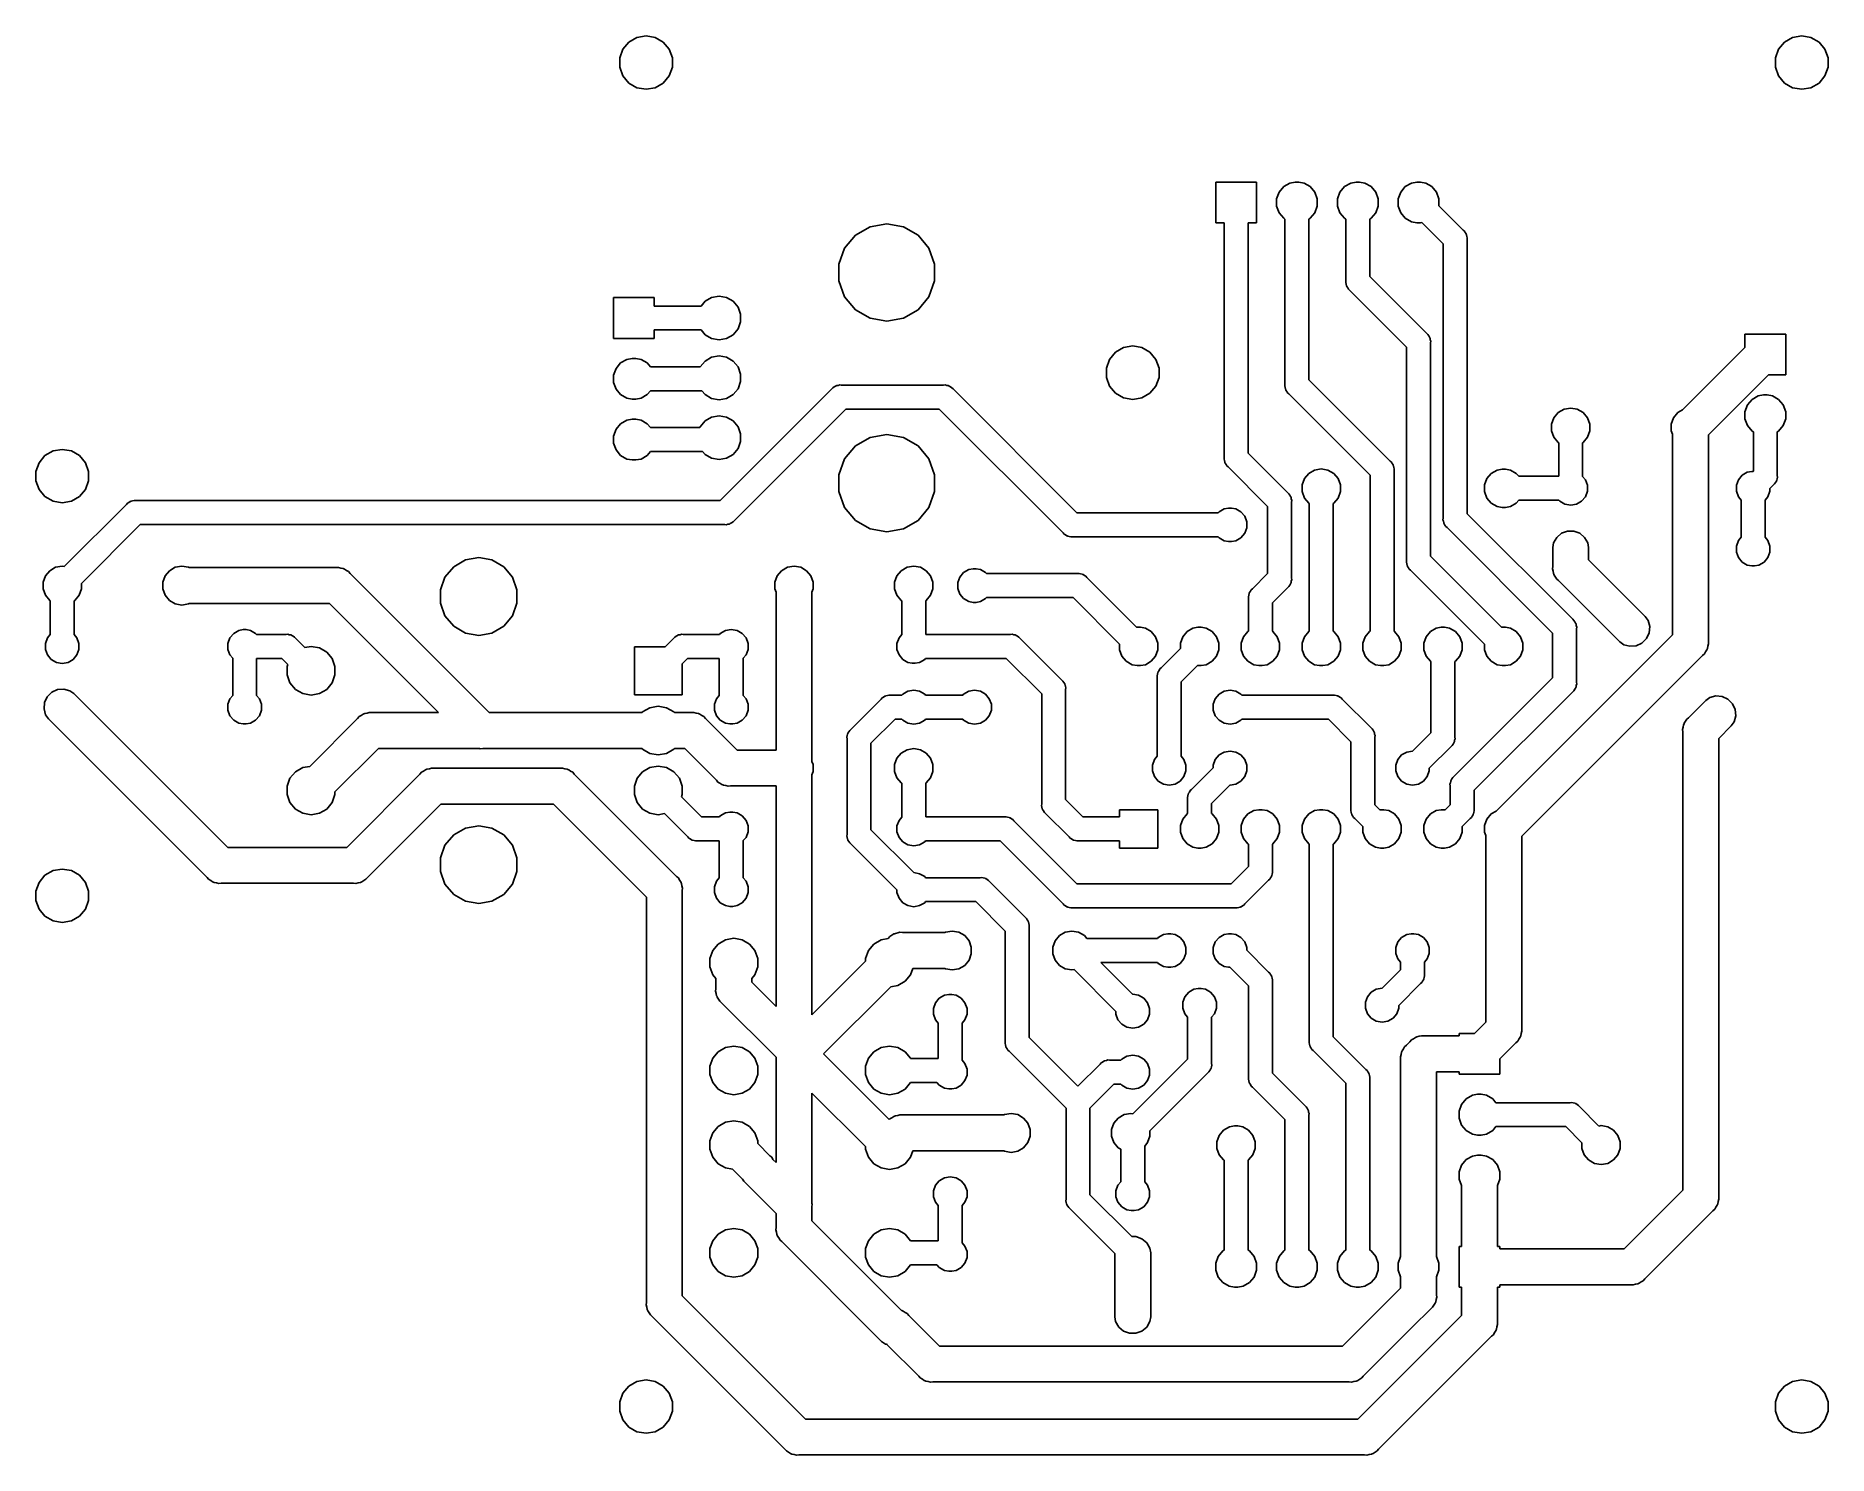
# Model space of a CAD drawing. Extents: x 17.4 to 92.3, y -78.2 to -18.9.
import ezdxf

# ---------------------------------------------------------------- set-up
doc = ezdxf.new("R2010")
doc.units = 0
doc.header["$MEASUREMENT"] = 0
doc.layers.add('BLACK', color=7, linetype='CONTINUOUS')

msp = doc.modelspace()

# ---------------------------------------------------------------- linework, layer by layer
at = {"layer": 'BLACK', "linetype": 'CONTINUOUS'}
for p, q in [((41.9587, -19.5075), (42.208, -19.2104)), ((42.208, -19.2104), (42.544, -19.0164)), ((42.544, -19.0164), (42.926, -18.949)), ((42.926, -18.949), (43.308, -19.0164)), ((43.308, -19.0164), (43.644, -19.2104)), ((43.644, -19.2104), (43.8933, -19.5075)), ((90.2187, -19.5075), (90.468, -19.2104)), ((90.468, -19.2104), (90.804, -19.0164)), ((90.804, -19.0164), (91.186, -18.949)), ((91.186, -18.949), (91.568, -19.0164)), ((91.568, -19.0164), (91.904, -19.2104)), ((91.904, -19.2104), (92.1533, -19.5075)), ((41.826, -19.872), (41.9587, -19.5075)), ((41.826, -20.26), (41.826, -19.872)), ((43.8933, -19.5075), (44.026, -19.872)), ((44.026, -19.872), (44.026, -20.26)), ((90.086, -19.872), (90.2187, -19.5075)), ((90.086, -20.26), (90.086, -19.872)), ((92.1533, -19.5075), (92.286, -19.872)), ((92.286, -19.872), (92.286, -20.26)), ((41.9587, -20.6245), (41.826, -20.26)), ((42.208, -20.9216), (41.9587, -20.6245)), ((42.544, -21.1156), (42.208, -20.9216)), ((43.644, -20.9216), (43.308, -21.1156)), ((43.8933, -20.6245), (43.644, -20.9216)), ((44.026, -20.26), (43.8933, -20.6245)), ((90.2187, -20.6245), (90.086, -20.26)), ((90.468, -20.9216), (90.2187, -20.6245)), ((90.804, -21.1156), (90.468, -20.9216)), ((91.904, -20.9216), (91.568, -21.1156)), ((92.1533, -20.6245), (91.904, -20.9216)), ((92.286, -20.26), (92.1533, -20.6245)), ((42.926, -21.183), (42.544, -21.1156)), ((43.308, -21.1156), (42.926, -21.183)), ((91.186, -21.183), (90.804, -21.1156)), ((91.568, -21.1156), (91.186, -21.183)), ((66.714, -26.758), (66.714, -25.058)), ((66.714, -25.058), (68.414, -25.058)), ((68.414, -25.058), (68.414, -26.758)), ((69.3565, -25.4764), (69.5492, -25.2468)), ((69.5492, -25.2468), (69.8088, -25.0969)), ((69.8088, -25.0969), (70.0296, -25.058)), ((70.0296, -25.058), (70.1784, -25.058)), ((70.1784, -25.058), (70.3992, -25.0969)), ((70.3992, -25.0969), (70.6588, -25.2468)), ((70.6588, -25.2468), (70.8515, -25.4764)), ((71.8965, -25.4764), (72.0892, -25.2468)), ((72.0892, -25.2468), (72.3488, -25.0969)), ((72.3488, -25.0969), (72.5696, -25.058)), ((72.5696, -25.058), (72.7184, -25.058)), ((72.7184, -25.058), (72.9392, -25.0969)), ((72.9392, -25.0969), (73.1988, -25.2468)), ((73.1988, -25.2468), (73.3915, -25.4764)), ((74.4365, -25.4764), (74.6292, -25.2468)), ((74.6292, -25.2468), (74.8888, -25.0969)), ((74.8888, -25.0969), (75.1096, -25.058)), ((75.1096, -25.058), (75.2584, -25.058)), ((75.2584, -25.058), (75.4792, -25.0969)), ((75.4792, -25.0969), (75.7388, -25.2468)), ((75.7388, -25.2468), (75.9315, -25.4764)), ((69.254, -25.7581), (69.3565, -25.4764)), ((69.254, -26.0579), (69.254, -25.7581)), ((69.3565, -26.3396), (69.254, -26.0579)), ((70.8515, -25.4764), (70.954, -25.7581)), ((70.954, -26.0579), (70.8515, -26.3396)), ((70.954, -25.7581), (70.954, -26.0579)), ((71.794, -25.7581), (71.8965, -25.4764)), ((71.794, -26.0579), (71.794, -25.7581)), ((71.8965, -26.3396), (71.794, -26.0579)), ((73.3915, -25.4764), (73.494, -25.7581)), ((73.494, -26.0579), (73.3915, -26.3396)), ((73.494, -25.7581), (73.494, -26.0579)), ((74.334, -25.7581), (74.4365, -25.4764)), ((74.334, -26.0579), (74.334, -25.7581)), ((74.4365, -26.3396), (74.334, -26.0579)), ((75.9315, -25.4764), (76.034, -25.7581)), ((76.034, -25.7581), (76.034, -26.0509)), ((76.034, -26.0509), (77.0461, -27.063)), ((51.6686, -27.2783), (52.2794, -26.9256)), ((52.2794, -26.9256), (52.974, -26.8031)), ((52.974, -26.8031), (53.6686, -26.9256)), ((53.6686, -26.9256), (54.2794, -27.2783)), ((67.064, -26.758), (66.714, -26.758)), ((67.064, -36.5622), (67.064, -26.758)), ((68.414, -26.758), (68.064, -26.758)), ((68.064, -26.758), (68.064, -36.3769)), ((69.5492, -26.5692), (69.3565, -26.3396)), ((69.604, -26.6008), (69.5492, -26.5692)), ((69.604, -33.5062), (69.604, -26.6008)), ((70.6588, -26.5692), (70.604, -26.6008)), ((70.604, -26.6008), (70.604, -33.3209)), ((70.8515, -26.3396), (70.6588, -26.5692)), ((72.0892, -26.5692), (71.8965, -26.3396)), ((72.144, -26.6008), (72.0892, -26.5692)), ((72.144, -29.1882), (72.144, -26.6008)), ((73.1988, -26.5692), (73.144, -26.6008)), ((73.144, -26.6008), (73.144, -29.0029)), ((73.3915, -26.3396), (73.1988, -26.5692)), ((74.6292, -26.5692), (74.4365, -26.3396)), ((74.8888, -26.7191), (74.6292, -26.5692)), ((75.1096, -26.758), (74.8888, -26.7191)), ((75.2584, -26.758), (75.1096, -26.758)), ((75.3166, -26.7477), (75.2584, -26.758)), ((76.208, -27.6391), (75.3166, -26.7477)), ((51.2152, -27.8186), (51.6686, -27.2783)), ((54.2794, -27.2783), (54.7328, -27.8186)), ((76.208, -39.0942), (76.208, -27.6391)), ((77.0461, -27.063), (77.0969, -27.1056)), ((77.0969, -27.1056), (77.1301, -27.1631)), ((77.1301, -27.1631), (77.1681, -27.2174)), ((77.1681, -27.2174), (77.1739, -27.239)), ((77.1739, -27.239), (77.1851, -27.2584)), ((77.1851, -27.2584), (77.1966, -27.3237)), ((77.1966, -27.3237), (77.2138, -27.3877)), ((77.2138, -27.3877), (77.208, -27.4538)), ((77.208, -27.4538), (77.208, -38.9089)), ((50.974, -28.4813), (51.2152, -27.8186)), ((54.7328, -27.8186), (54.974, -28.4813)), ((50.974, -29.1867), (50.974, -28.4813)), ((51.2152, -29.8494), (50.974, -29.1867)), ((54.974, -29.1867), (54.7328, -29.8494)), ((54.974, -28.4813), (54.974, -29.1867)), ((72.1382, -29.2542), (72.144, -29.1882)), ((73.144, -29.0029), (75.5221, -31.381)), ((41.568, -31.584), (41.568, -29.884)), ((41.568, -29.884), (43.268, -29.884)), ((43.268, -29.884), (43.268, -30.234)), ((45.3866, -30.0339), (45.6614, -29.8752)), ((45.6614, -29.8752), (45.974, -29.8201)), ((45.974, -29.8201), (46.2866, -29.8752)), ((46.2866, -29.8752), (46.5614, -30.0339)), ((51.6686, -30.3897), (51.2152, -29.8494)), ((54.7328, -29.8494), (54.2794, -30.3897)), ((72.1554, -29.3183), (72.1382, -29.2542)), ((72.1669, -29.3836), (72.1554, -29.3183)), ((72.1781, -29.403), (72.1669, -29.3836)), ((72.1839, -29.4246), (72.1781, -29.403)), ((72.2219, -29.4789), (72.1839, -29.4246)), ((72.2551, -29.5364), (72.2219, -29.4789)), ((72.3059, -29.579), (72.2551, -29.5364)), ((74.684, -31.9571), (72.3059, -29.579)), ((43.268, -30.234), (45.2187, -30.234)), ((45.2187, -30.234), (45.3866, -30.0339)), ((46.5614, -30.0339), (46.7654, -30.2771)), ((46.7654, -30.2771), (46.874, -30.5753)), ((46.874, -30.5753), (46.874, -30.8927)), ((52.2794, -30.7424), (51.6686, -30.3897)), ((54.2794, -30.3897), (53.6686, -30.7424)), ((45.2187, -31.234), (43.268, -31.234)), ((43.268, -31.234), (43.268, -31.584)), ((45.3866, -31.4341), (45.2187, -31.234)), ((45.6614, -31.5928), (45.3866, -31.4341)), ((46.5614, -31.4341), (46.2866, -31.5928)), ((46.7654, -31.1909), (46.5614, -31.4341)), ((46.874, -30.8927), (46.7654, -31.1909)), ((52.974, -30.8649), (52.2794, -30.7424)), ((53.6686, -30.7424), (52.974, -30.8649)), ((75.5221, -31.381), (75.5729, -31.4236)), ((75.5729, -31.4236), (75.6061, -31.4811)), ((88.812, -31.9673), (88.812, -31.408)), ((88.812, -31.408), (90.512, -31.408)), ((90.512, -31.408), (90.512, -33.108)), ((43.268, -31.584), (41.568, -31.584)), ((45.974, -31.6479), (45.6614, -31.5928)), ((46.2866, -31.5928), (45.974, -31.6479)), ((62.2787, -32.4615), (62.528, -32.1644)), ((62.528, -32.1644), (62.864, -31.9704)), ((62.864, -31.9704), (63.246, -31.903)), ((63.246, -31.903), (63.628, -31.9704)), ((63.628, -31.9704), (63.964, -32.1644)), ((63.964, -32.1644), (64.2133, -32.4615)), ((74.684, -40.8722), (74.684, -31.9571)), ((75.6061, -31.4811), (75.6441, -31.5354)), ((75.6441, -31.5354), (75.6499, -31.557)), ((75.6499, -31.557), (75.6611, -31.5764)), ((75.6611, -31.5764), (75.6726, -31.6417)), ((75.6726, -31.6417), (75.6898, -31.7057)), ((75.6898, -31.7057), (75.684, -31.7718)), ((75.684, -31.7718), (75.684, -40.6869)), ((86.2101, -34.5692), (88.812, -31.9673)), ((41.568, -33.1241), (41.6705, -32.8424)), ((41.6705, -32.8424), (41.8632, -32.6128)), ((41.8632, -32.6128), (42.1228, -32.4629)), ((42.1228, -32.4629), (42.3436, -32.424)), ((42.3436, -32.424), (42.4924, -32.424)), ((42.4924, -32.424), (42.7132, -32.4629)), ((42.7132, -32.4629), (42.9728, -32.6128)), ((42.9728, -32.6128), (43.108, -32.774)), ((43.108, -32.774), (45.1851, -32.774)), ((45.1851, -32.774), (45.3866, -32.5339)), ((45.3866, -32.5339), (45.6614, -32.3752)), ((45.6614, -32.3752), (45.974, -32.3201)), ((45.974, -32.3201), (46.2866, -32.3752)), ((46.2866, -32.3752), (46.5614, -32.5339)), ((46.5614, -32.5339), (46.7654, -32.7771)), ((46.7654, -32.7771), (46.874, -33.0753)), ((62.146, -32.826), (62.2787, -32.4615)), ((62.146, -33.214), (62.146, -32.826)), ((64.2133, -32.4615), (64.346, -32.826)), ((64.346, -32.826), (64.346, -33.214)), ((41.568, -33.4239), (41.568, -33.1241)), ((41.6705, -33.7056), (41.568, -33.4239)), ((46.874, -33.3927), (46.7654, -33.6909)), ((46.874, -33.0753), (46.874, -33.3927)), ((50.685, -33.6979), (50.7276, -33.6471)), ((50.7276, -33.6471), (50.7851, -33.6139)), ((50.7851, -33.6139), (50.8394, -33.5759)), ((50.8394, -33.5759), (50.861, -33.5701)), ((50.861, -33.5701), (50.8804, -33.5589)), ((50.8804, -33.5589), (50.9457, -33.5474)), ((50.9457, -33.5474), (51.0097, -33.5302)), ((51.0097, -33.5302), (51.0758, -33.536)), ((51.0758, -33.536), (55.3502, -33.536)), ((55.3502, -33.536), (55.4162, -33.5302)), ((55.4162, -33.5302), (55.4803, -33.5474)), ((55.4803, -33.5474), (55.5456, -33.5589)), ((55.5456, -33.5589), (55.565, -33.5701)), ((55.565, -33.5701), (55.5866, -33.5759)), ((55.5866, -33.5759), (55.6409, -33.6139)), ((55.6409, -33.6139), (55.6984, -33.6471)), ((55.6984, -33.6471), (55.741, -33.6979)), ((62.2787, -33.5785), (62.146, -33.214)), ((62.528, -33.8756), (62.2787, -33.5785)), ((64.2133, -33.5785), (63.964, -33.8756)), ((64.346, -33.214), (64.2133, -33.5785)), ((69.5982, -33.5722), (69.604, -33.5062)), ((69.6154, -33.6363), (69.5982, -33.5722)), ((69.6269, -33.7016), (69.6154, -33.6363)), ((70.604, -33.3209), (73.9981, -36.715)), ((89.7927, -33.108), (87.284, -35.6167)), ((90.512, -33.108), (89.7927, -33.108)), ((41.8632, -33.9352), (41.6705, -33.7056)), ((42.1228, -34.0851), (41.8632, -33.9352)), ((42.3436, -34.124), (42.1228, -34.0851)), ((42.4924, -34.124), (42.3436, -34.124)), ((42.7132, -34.0851), (42.4924, -34.124)), ((42.9728, -33.9352), (42.7132, -34.0851)), ((43.108, -33.774), (42.9728, -33.9352)), ((45.2522, -33.774), (43.108, -33.774)), ((45.3866, -33.9341), (45.2522, -33.774)), ((45.6614, -34.0928), (45.3866, -33.9341)), ((45.974, -34.1479), (45.6614, -34.0928)), ((46.2866, -34.0928), (45.974, -34.1479)), ((46.0209, -38.362), (50.685, -33.6979)), ((46.5614, -33.9341), (46.2866, -34.0928)), ((46.7654, -33.6909), (46.5614, -33.9341)), ((55.741, -33.6979), (60.9131, -38.87)), ((62.864, -34.0696), (62.528, -33.8756)), ((63.246, -34.137), (62.864, -34.0696)), ((63.628, -34.0696), (63.246, -34.137)), ((63.964, -33.8756), (63.628, -34.0696)), ((69.6381, -33.721), (69.6269, -33.7016)), ((69.6439, -33.7426), (69.6381, -33.721)), ((69.6819, -33.7969), (69.6439, -33.7426)), ((69.7151, -33.8544), (69.6819, -33.7969)), ((69.7659, -33.897), (69.7151, -33.8544)), ((73.16, -37.2911), (69.7659, -33.897)), ((88.812, -34.6481), (88.9145, -34.3664)), ((88.9145, -34.3664), (89.1072, -34.1368)), ((89.1072, -34.1368), (89.3668, -33.9869)), ((89.3668, -33.9869), (89.5876, -33.948)), ((89.5876, -33.948), (89.7364, -33.948)), ((89.7364, -33.948), (89.9572, -33.9869)), ((89.9572, -33.9869), (90.2168, -34.1368)), ((90.2168, -34.1368), (90.4095, -34.3664)), ((90.4095, -34.3664), (90.512, -34.6481)), ((41.6705, -35.3824), (41.8632, -35.1528)), ((41.8632, -35.1528), (42.1228, -35.0029)), ((42.1228, -35.0029), (42.3436, -34.964)), ((42.3436, -34.964), (42.4924, -34.964)), ((42.4924, -34.964), (42.7132, -35.0029)), ((42.7132, -35.0029), (42.9728, -35.1528)), ((42.9728, -35.1528), (43.108, -35.314)), ((45.1826, -35.2771), (45.3866, -35.0339)), ((45.3866, -35.0339), (45.6614, -34.8752)), ((45.6614, -34.8752), (45.974, -34.8201)), ((45.974, -34.8201), (46.2866, -34.8752)), ((46.2866, -34.8752), (46.5614, -35.0339)), ((46.5614, -35.0339), (46.7654, -35.2771)), ((51.2611, -34.536), (46.597, -39.2001)), ((55.1649, -34.536), (51.2611, -34.536)), ((60.337, -39.7081), (55.1649, -34.536)), ((80.734, -35.1649), (80.8305, -34.8998)), ((80.734, -35.4471), (80.734, -35.1649)), ((80.8305, -34.8998), (81.0118, -34.6837)), ((81.0118, -34.6837), (81.2562, -34.5426)), ((81.2562, -34.5426), (81.534, -34.4937)), ((81.534, -34.4937), (81.8118, -34.5426)), ((81.8118, -34.5426), (82.0562, -34.6837)), ((82.0562, -34.6837), (82.2375, -34.8998)), ((82.2375, -34.8998), (82.334, -35.1649)), ((82.334, -35.1649), (82.334, -35.4471)), ((85.734, -35.1649), (85.8305, -34.8998)), ((85.734, -35.4471), (85.734, -35.1649)), ((85.8305, -34.8998), (86.0118, -34.6837)), ((86.0118, -34.6837), (86.2101, -34.5692)), ((88.812, -34.9479), (88.812, -34.6481)), ((88.9145, -35.2296), (88.812, -34.9479)), ((90.512, -34.9479), (90.4095, -35.2296)), ((90.512, -34.6481), (90.512, -34.9479)), ((41.568, -35.6641), (41.6705, -35.3824)), ((41.568, -35.9639), (41.568, -35.6641)), ((43.108, -35.314), (45.1691, -35.314)), ((45.1691, -35.314), (45.1826, -35.2771)), ((46.7654, -35.2771), (46.874, -35.5753)), ((46.874, -35.8927), (46.7654, -36.1909)), ((46.874, -35.5753), (46.874, -35.8927)), ((51.6686, -36.0783), (52.2794, -35.7256)), ((52.2794, -35.7256), (52.974, -35.6031)), ((52.974, -35.6031), (53.6686, -35.7256)), ((53.6686, -35.7256), (54.2794, -36.0783)), ((80.8305, -35.7122), (80.734, -35.4471)), ((81.0118, -35.9283), (80.8305, -35.7122)), ((82.2375, -35.7122), (82.0562, -35.9283)), ((82.334, -35.4471), (82.2375, -35.7122)), ((85.784, -35.5844), (85.734, -35.4471)), ((85.784, -43.9653), (85.784, -35.5844)), ((87.284, -35.6167), (87.284, -44.2433)), ((89.1072, -35.4592), (88.9145, -35.2296)), ((89.162, -35.4908), (89.1072, -35.4592)), ((89.162, -37.1309), (89.162, -35.4908)), ((90.2168, -35.4592), (90.162, -35.4908)), ((90.162, -35.4908), (90.162, -37.3162)), ((90.4095, -35.2296), (90.2168, -35.4592)), ((17.5747, -36.7795), (17.824, -36.4824)), ((17.824, -36.4824), (18.16, -36.2884)), ((18.16, -36.2884), (18.542, -36.221)), ((18.542, -36.221), (18.924, -36.2884)), ((18.924, -36.2884), (19.26, -36.4824)), ((19.26, -36.4824), (19.5093, -36.7795)), ((41.6705, -36.2456), (41.568, -35.9639)), ((41.8632, -36.4752), (41.6705, -36.2456)), ((42.1228, -36.6251), (41.8632, -36.4752)), ((42.3436, -36.664), (42.1228, -36.6251)), ((42.4924, -36.664), (42.3436, -36.664)), ((42.7132, -36.6251), (42.4924, -36.664)), ((42.9728, -36.4752), (42.7132, -36.6251)), ((43.108, -36.314), (42.9728, -36.4752)), ((45.2858, -36.314), (43.108, -36.314)), ((45.3866, -36.4341), (45.2858, -36.314)), ((45.6614, -36.5928), (45.3866, -36.4341)), ((45.974, -36.6479), (45.6614, -36.5928)), ((46.2866, -36.5928), (45.974, -36.6479)), ((46.5614, -36.4341), (46.2866, -36.5928)), ((46.7654, -36.1909), (46.5614, -36.4341)), ((50.974, -37.2813), (51.2152, -36.6186)), ((51.2152, -36.6186), (51.6686, -36.0783)), ((54.2794, -36.0783), (54.7328, -36.6186)), ((54.7328, -36.6186), (54.974, -37.2813)), ((67.0582, -36.6283), (67.064, -36.5622)), ((67.0754, -36.6923), (67.0582, -36.6283)), ((68.064, -36.3769), (69.7181, -38.031)), ((81.034, -35.9411), (81.0118, -35.9283)), ((81.034, -37.346), (81.034, -35.9411)), ((82.0562, -35.9283), (82.034, -35.9411)), ((82.034, -35.9411), (82.034, -37.3529)), ((17.442, -37.144), (17.5747, -36.7795)), ((17.442, -37.532), (17.442, -37.144)), ((19.5093, -36.7795), (19.642, -37.144)), ((19.642, -37.144), (19.642, -37.532)), ((50.974, -37.9867), (50.974, -37.2813)), ((54.974, -37.2813), (54.974, -37.9867)), ((67.0869, -36.7576), (67.0754, -36.6923)), ((67.0981, -36.777), (67.0869, -36.7576)), ((67.1039, -36.7986), (67.0981, -36.777)), ((67.1419, -36.8529), (67.1039, -36.7986)), ((67.1751, -36.9104), (67.1419, -36.8529)), ((67.2259, -36.953), (67.1751, -36.9104)), ((68.88, -38.6071), (67.2259, -36.953)), ((70.4165, -37.4398), (70.5978, -37.2237)), ((70.5978, -37.2237), (70.8422, -37.0826)), ((70.8422, -37.0826), (71.12, -37.0337)), ((71.12, -37.0337), (71.3978, -37.0826)), ((71.3978, -37.0826), (71.6422, -37.2237)), ((71.6422, -37.2237), (71.8235, -37.4398)), ((73.16, -43.8149), (73.16, -37.2911)), ((73.9981, -36.715), (74.0489, -36.7576)), ((74.0489, -36.7576), (74.0821, -36.8151)), ((74.0821, -36.8151), (74.1201, -36.8694)), ((74.1201, -36.8694), (74.1259, -36.891)), ((74.1259, -36.891), (74.1371, -36.9104)), ((74.1371, -36.9104), (74.1486, -36.9757)), ((74.1486, -36.9757), (74.1658, -37.0397)), ((74.1658, -37.0397), (74.16, -37.1058)), ((74.16, -37.1058), (74.16, -43.8149)), ((78.0365, -37.4398), (78.2178, -37.2237)), ((78.2178, -37.2237), (78.4622, -37.0826)), ((78.4622, -37.0826), (78.67, -37.046)), ((78.67, -37.046), (78.81, -37.046)), ((78.81, -37.046), (79.0178, -37.0826)), ((79.0178, -37.0826), (79.2622, -37.2237)), ((79.2622, -37.2237), (79.3648, -37.346)), ((79.3648, -37.346), (81.034, -37.346)), ((82.034, -37.3529), (82.1496, -37.4906)), ((88.5384, -37.4906), (88.6971, -37.3015)), ((88.6971, -37.3015), (88.9109, -37.1781)), ((88.9109, -37.1781), (89.0928, -37.146)), ((89.0928, -37.146), (89.1469, -37.146)), ((89.1469, -37.146), (89.162, -37.1309)), ((90.1678, -37.3823), (90.1506, -37.4463)), ((90.162, -37.3162), (90.1678, -37.3823)), ((17.5747, -37.8965), (17.442, -37.532)), ((17.824, -38.1936), (17.5747, -37.8965)), ((19.5093, -37.8965), (19.26, -38.1936)), ((19.642, -37.532), (19.5093, -37.8965)), ((51.2152, -38.6494), (50.974, -37.9867)), ((54.974, -37.9867), (54.7328, -38.6494)), ((69.7181, -38.031), (69.7689, -38.0736)), ((69.7689, -38.0736), (69.8021, -38.1311)), ((69.8021, -38.1311), (69.8401, -38.1854)), ((70.32, -37.7049), (70.4165, -37.4398)), ((70.32, -37.9871), (70.32, -37.7049)), ((70.4165, -38.2522), (70.32, -37.9871)), ((71.8235, -37.4398), (71.92, -37.7049)), ((71.92, -37.9871), (71.8235, -38.2522)), ((71.92, -37.7049), (71.92, -37.9871)), ((77.94, -37.7049), (78.0365, -37.4398)), ((77.94, -37.9871), (77.94, -37.7049)), ((78.0365, -38.2522), (77.94, -37.9871)), ((82.1496, -37.4906), (82.234, -37.7226)), ((82.234, -37.9694), (82.1496, -38.2014)), ((82.234, -37.7226), (82.234, -37.9694)), ((88.454, -37.7226), (88.5384, -37.4906)), ((88.454, -37.9694), (88.454, -37.7226)), ((88.5384, -38.2014), (88.454, -37.9694)), ((89.854, -37.9694), (89.7696, -38.2014)), ((90.0001, -37.707), (89.854, -37.8531)), ((89.854, -37.8531), (89.854, -37.9694)), ((90.0509, -37.6644), (90.0001, -37.707)), ((90.0841, -37.6069), (90.0509, -37.6644)), ((90.1221, -37.5526), (90.0841, -37.6069)), ((90.1279, -37.531), (90.1221, -37.5526)), ((90.1391, -37.5116), (90.1279, -37.531)), ((90.1506, -37.4463), (90.1391, -37.5116)), ((18.16, -38.3876), (17.824, -38.1936)), ((18.542, -38.455), (18.16, -38.3876)), ((18.924, -38.3876), (18.542, -38.455)), ((18.6315, -41.1134), (21.221, -38.5239)), ((19.26, -38.1936), (18.924, -38.3876)), ((21.221, -38.5239), (21.2636, -38.4731)), ((21.2636, -38.4731), (21.3211, -38.4399)), ((21.3211, -38.4399), (21.3754, -38.4019)), ((21.3754, -38.4019), (21.397, -38.3961)), ((21.397, -38.3961), (21.4164, -38.3849)), ((21.4164, -38.3849), (21.4817, -38.3734)), ((21.4817, -38.3734), (21.5457, -38.3562)), ((21.5457, -38.3562), (21.6118, -38.362)), ((21.6118, -38.362), (46.0209, -38.362)), ((51.6686, -39.1897), (51.2152, -38.6494)), ((54.7328, -38.6494), (54.2794, -39.1897)), ((60.9131, -38.87), (66.8158, -38.87)), ((66.8158, -38.87), (66.8531, -38.8255)), ((66.8531, -38.8255), (67.0669, -38.7021)), ((67.0669, -38.7021), (67.2488, -38.67)), ((67.2488, -38.67), (67.3712, -38.67)), ((67.3712, -38.67), (67.5531, -38.7021)), ((67.5531, -38.7021), (67.7669, -38.8255)), ((67.7669, -38.8255), (67.9256, -39.0146)), ((68.88, -41.4109), (68.88, -38.6071)), ((69.8401, -38.1854), (69.8459, -38.207)), ((69.8459, -38.207), (69.8571, -38.2264)), ((69.8571, -38.2264), (69.8686, -38.2917)), ((69.8686, -38.2917), (69.8858, -38.3558)), ((69.8858, -38.3558), (69.88, -38.4218)), ((69.88, -38.4218), (69.88, -41.5962)), ((70.5978, -38.4683), (70.4165, -38.2522)), ((70.62, -38.4811), (70.5978, -38.4683)), ((70.62, -43.8149), (70.62, -38.4811)), ((71.6422, -38.4683), (71.62, -38.4811)), ((71.62, -38.4811), (71.62, -43.8149)), ((71.8235, -38.2522), (71.6422, -38.4683)), ((77.208, -38.9089), (81.6181, -43.319)), ((78.2178, -38.4683), (78.0365, -38.2522)), ((78.4622, -38.6094), (78.2178, -38.4683)), ((78.67, -38.646), (78.4622, -38.6094)), ((78.81, -38.646), (78.67, -38.646)), ((79.0178, -38.6094), (78.81, -38.646)), ((79.2622, -38.4683), (79.0178, -38.6094)), ((79.3648, -38.346), (79.2622, -38.4683)), ((81.0398, -38.346), (79.3648, -38.346)), ((81.0771, -38.3905), (81.0398, -38.346)), ((81.2909, -38.5139), (81.0771, -38.3905)), ((81.534, -38.5568), (81.2909, -38.5139)), ((81.7771, -38.5139), (81.534, -38.5568)), ((81.9909, -38.3905), (81.7771, -38.5139)), ((82.1496, -38.2014), (81.9909, -38.3905)), ((88.654, -38.3391), (88.5384, -38.2014)), ((88.654, -39.8929), (88.654, -38.3391)), ((89.7696, -38.2014), (89.654, -38.3391)), ((89.654, -38.3391), (89.654, -39.8929)), ((21.7971, -39.362), (19.342, -41.8171)), ((46.2062, -39.362), (21.7971, -39.362)), ((46.2722, -39.3678), (46.2062, -39.362)), ((46.3363, -39.3506), (46.2722, -39.3678)), ((46.4016, -39.3391), (46.3363, -39.3506)), ((46.421, -39.3279), (46.4016, -39.3391)), ((46.4426, -39.3221), (46.421, -39.3279)), ((46.4969, -39.2841), (46.4426, -39.3221)), ((46.5544, -39.2509), (46.4969, -39.2841)), ((46.597, -39.2001), (46.5544, -39.2509)), ((52.2794, -39.5424), (51.6686, -39.1897)), ((52.974, -39.6649), (52.2794, -39.5424)), ((53.6686, -39.5424), (52.974, -39.6649)), ((54.2794, -39.1897), (53.6686, -39.5424)), ((67.9256, -39.0146), (68.01, -39.2466)), ((68.01, -39.4934), (67.9256, -39.7254)), ((68.01, -39.2466), (68.01, -39.4934)), ((76.2022, -39.1602), (76.208, -39.0942)), ((76.2194, -39.2243), (76.2022, -39.1602)), ((76.2309, -39.2896), (76.2194, -39.2243)), ((76.2421, -39.309), (76.2309, -39.2896)), ((76.2479, -39.3306), (76.2421, -39.309)), ((76.2859, -39.3849), (76.2479, -39.3306)), ((76.3191, -39.4424), (76.2859, -39.3849)), ((76.3699, -39.485), (76.3191, -39.4424)), ((80.78, -43.8951), (76.3699, -39.485)), ((81.1532, -39.7265), (81.4018, -39.636)), ((81.4018, -39.636), (81.6662, -39.636)), ((81.6662, -39.636), (81.9148, -39.7265)), ((60.3796, -39.7589), (60.337, -39.7081)), ((60.4371, -39.7921), (60.3796, -39.7589)), ((60.4914, -39.8301), (60.4371, -39.7921)), ((60.513, -39.8359), (60.4914, -39.8301)), ((60.5324, -39.8471), (60.513, -39.8359)), ((60.5977, -39.8586), (60.5324, -39.8471)), ((60.6617, -39.8758), (60.5977, -39.8586)), ((60.7278, -39.87), (60.6617, -39.8758)), ((66.8158, -39.87), (60.7278, -39.87)), ((66.8531, -39.9145), (66.8158, -39.87)), ((67.0669, -40.0379), (66.8531, -39.9145)), ((67.2488, -40.07), (67.0669, -40.0379)), ((67.3712, -40.07), (67.2488, -40.07)), ((67.5531, -40.0379), (67.3712, -40.07)), ((67.7669, -39.9145), (67.5531, -40.0379)), ((67.9256, -39.7254), (67.7669, -39.9145)), ((80.784, -40.3204), (80.8184, -40.1255)), ((80.784, -41.1153), (80.784, -40.3204)), ((80.8184, -40.1255), (80.9506, -39.8965)), ((80.9506, -39.8965), (81.1532, -39.7265)), ((81.9148, -39.7265), (82.1174, -39.8965)), ((82.1174, -39.8965), (82.2496, -40.1255)), ((82.2496, -40.1255), (82.284, -40.3204)), ((82.284, -40.3204), (82.284, -40.8373)), ((88.454, -40.2626), (88.5384, -40.0306)), ((88.454, -40.5094), (88.454, -40.2626)), ((88.5384, -40.0306), (88.654, -39.8929)), ((89.654, -39.8929), (89.7696, -40.0306)), ((89.7696, -40.0306), (89.854, -40.2626)), ((89.854, -40.2626), (89.854, -40.5094)), ((18.0198, -41.2877), (18.2642, -41.1466)), ((18.2642, -41.1466), (18.542, -41.0977)), ((18.542, -41.0977), (18.6315, -41.1134)), ((23.0198, -41.2877), (23.2642, -41.1466)), ((23.2642, -41.1466), (23.542, -41.0977)), ((23.542, -41.0977), (23.8198, -41.1466)), ((23.8198, -41.1466), (23.843, -41.16)), ((23.843, -41.16), (29.9793, -41.16)), ((29.9793, -41.16), (30.0784, -41.1513)), ((30.0784, -41.1513), (30.1745, -41.1771)), ((34.527, -41.5537), (34.8897, -41.1214)), ((34.8897, -41.1214), (35.3783, -40.8393)), ((35.3783, -40.8393), (35.934, -40.7413)), ((35.934, -40.7413), (36.4897, -40.8393)), ((36.4897, -40.8393), (36.9783, -41.1214)), ((36.9783, -41.1214), (37.341, -41.5537)), ((48.5798, -41.2877), (48.8242, -41.1466)), ((48.8242, -41.1466), (49.102, -41.0977)), ((49.102, -41.0977), (49.3798, -41.1466)), ((49.3798, -41.1466), (49.6242, -41.2877)), ((53.5798, -41.2877), (53.8242, -41.1466)), ((53.8242, -41.1466), (54.102, -41.0977)), ((54.102, -41.0977), (54.3798, -41.1466)), ((54.3798, -41.1466), (54.6242, -41.2877)), ((74.6782, -40.9382), (74.684, -40.8722)), ((74.6954, -41.0023), (74.6782, -40.9382)), ((74.7069, -41.0676), (74.6954, -41.0023)), ((74.7181, -41.087), (74.7069, -41.0676)), ((74.7239, -41.1086), (74.7181, -41.087)), ((74.7619, -41.1629), (74.7239, -41.1086)), ((74.7951, -41.2204), (74.7619, -41.1629)), ((75.684, -40.6869), (78.6505, -43.6534)), ((80.7753, -41.2144), (80.784, -41.1153)), ((82.284, -40.8373), (84.6507, -43.2041)), ((88.5384, -40.7414), (88.454, -40.5094)), ((88.6971, -40.9305), (88.5384, -40.7414)), ((88.9109, -41.0539), (88.6971, -40.9305)), ((89.0928, -41.086), (88.9109, -41.0539)), ((89.2152, -41.086), (89.0928, -41.086)), ((89.3971, -41.0539), (89.2152, -41.086)), ((89.6109, -40.9305), (89.3971, -41.0539)), ((89.7696, -40.7414), (89.6109, -40.9305)), ((89.854, -40.5094), (89.7696, -40.7414)), ((17.742, -41.7689), (17.8385, -41.5038)), ((17.742, -42.0511), (17.742, -41.7689)), ((17.8385, -41.5038), (18.0198, -41.2877)), ((19.342, -41.8171), (19.342, -42.0511)), ((22.742, -41.7689), (22.8385, -41.5038)), ((22.742, -42.0511), (22.742, -41.7689)), ((22.8385, -41.5038), (23.0198, -41.2877)), ((30.1745, -41.1771), (30.2725, -41.1944)), ((30.2725, -41.1944), (30.3015, -41.2111)), ((30.3015, -41.2111), (30.3339, -41.2198)), ((30.3339, -41.2198), (30.4154, -41.2769)), ((30.4154, -41.2769), (30.5015, -41.3266)), ((30.5015, -41.3266), (30.5655, -41.4028)), ((30.5655, -41.4028), (36.3787, -47.216)), ((34.334, -42.0839), (34.527, -41.5537)), ((37.341, -41.5537), (37.534, -42.0839)), ((48.302, -41.7689), (48.3985, -41.5038)), ((48.302, -42.0511), (48.302, -41.7689)), ((48.3985, -41.5038), (48.5798, -41.2877)), ((49.6242, -41.2877), (49.8055, -41.5038)), ((49.8055, -41.5038), (49.902, -41.7689)), ((49.902, -41.7689), (49.902, -42.0511)), ((53.302, -41.7689), (53.3985, -41.5038)), ((53.302, -42.0511), (53.302, -41.7689)), ((53.3985, -41.5038), (53.5798, -41.2877)), ((54.6242, -41.2877), (54.8055, -41.5038)), ((54.8055, -41.5038), (54.902, -41.7689)), ((54.902, -41.7689), (54.902, -42.0511)), ((55.942, -41.7866), (56.0264, -41.5546)), ((55.942, -42.0334), (55.942, -41.7866)), ((56.0264, -41.5546), (56.1851, -41.3655)), ((56.1851, -41.3655), (56.3989, -41.2421)), ((56.3989, -41.2421), (56.5808, -41.21)), ((56.5808, -41.21), (56.7032, -41.21)), ((56.7032, -41.21), (56.8851, -41.2421)), ((56.8851, -41.2421), (57.0989, -41.3655)), ((57.0989, -41.3655), (57.1362, -41.41)), ((57.1362, -41.41), (60.9382, -41.41)), ((60.9382, -41.41), (61.0042, -41.4042)), ((61.0042, -41.4042), (61.0683, -41.4214)), ((61.0683, -41.4214), (61.1336, -41.4329)), ((61.1336, -41.4329), (61.153, -41.4441)), ((61.153, -41.4441), (61.1746, -41.4499)), ((61.1746, -41.4499), (61.2289, -41.4879)), ((61.2289, -41.4879), (61.2864, -41.5211)), ((61.2864, -41.5211), (61.329, -41.5719)), ((61.329, -41.5719), (63.4105, -43.6534)), ((68.2419, -42.049), (68.88, -41.4109)), ((69.8021, -41.8869), (69.7689, -41.9444)), ((69.8401, -41.8326), (69.8021, -41.8869)), ((69.8459, -41.811), (69.8401, -41.8326)), ((69.8571, -41.7916), (69.8459, -41.811)), ((69.8686, -41.7263), (69.8571, -41.7916)), ((69.8858, -41.6623), (69.8686, -41.7263)), ((69.88, -41.5962), (69.8858, -41.6623)), ((74.8459, -41.263), (74.7951, -41.2204)), ((77.94, -44.3571), (74.8459, -41.263)), ((80.8011, -41.3105), (80.7753, -41.2144)), ((80.8184, -41.4085), (80.8011, -41.3105)), ((80.8351, -41.4375), (80.8184, -41.4085)), ((80.8438, -41.4699), (80.8351, -41.4375)), ((80.9009, -41.5514), (80.8438, -41.4699)), ((80.9506, -41.6375), (80.9009, -41.5514)), ((81.0268, -41.7015), (80.9506, -41.6375)), ((83.5901, -44.2647), (81.0268, -41.7015)), ((17.8385, -42.3162), (17.742, -42.0511)), ((18.0198, -42.5323), (17.8385, -42.3162)), ((18.042, -42.5451), (18.0198, -42.5323)), ((18.042, -43.9569), (18.042, -42.5451)), ((19.0642, -42.5323), (19.042, -42.5451)), ((19.042, -42.5451), (19.042, -43.9569)), ((19.2455, -42.3162), (19.0642, -42.5323)), ((19.342, -42.0511), (19.2455, -42.3162)), ((22.8385, -42.3162), (22.742, -42.0511)), ((23.0198, -42.5323), (22.8385, -42.3162)), ((23.2642, -42.6734), (23.0198, -42.5323)), ((23.843, -42.66), (23.8198, -42.6734)), ((29.7013, -42.66), (23.843, -42.66)), ((34.2573, -47.216), (29.7013, -42.66)), ((34.334, -42.6481), (34.334, -42.0839)), ((34.527, -43.1783), (34.334, -42.6481)), ((37.534, -42.6481), (37.341, -43.1783)), ((37.534, -42.0839), (37.534, -42.6481)), ((48.352, -42.1884), (48.302, -42.0511)), ((48.352, -48.78), (48.352, -42.1884)), ((49.902, -42.0511), (49.852, -42.1884)), ((49.852, -42.1884), (49.852, -49.2516)), ((53.3985, -42.3162), (53.302, -42.0511)), ((53.5798, -42.5323), (53.3985, -42.3162)), ((53.602, -42.5451), (53.5798, -42.5323)), ((53.602, -43.9569), (53.602, -42.5451)), ((54.6242, -42.5323), (54.602, -42.5451)), ((54.602, -42.5451), (54.602, -43.95)), ((54.8055, -42.3162), (54.6242, -42.5323)), ((54.902, -42.0511), (54.8055, -42.3162)), ((56.0264, -42.2654), (55.942, -42.0334)), ((56.1851, -42.4545), (56.0264, -42.2654)), ((56.3989, -42.5779), (56.1851, -42.4545)), ((56.5808, -42.61), (56.3989, -42.5779)), ((56.7032, -42.61), (56.5808, -42.61)), ((56.8851, -42.5779), (56.7032, -42.61)), ((57.0989, -42.4545), (56.8851, -42.5779)), ((57.1362, -42.41), (57.0989, -42.4545)), ((60.7529, -42.41), (57.1362, -42.41)), ((62.7, -44.3571), (60.7529, -42.41)), ((68.0742, -42.3738), (68.0914, -42.3097)), ((68.08, -42.4398), (68.0742, -42.3738)), ((68.08, -43.8149), (68.08, -42.4398)), ((68.0914, -42.3097), (68.1029, -42.2444)), ((68.1029, -42.2444), (68.1141, -42.225)), ((68.1141, -42.225), (68.1199, -42.2034)), ((68.1199, -42.2034), (68.1579, -42.1491)), ((68.1579, -42.1491), (68.1911, -42.0916)), ((68.1911, -42.0916), (68.2419, -42.049)), ((69.7181, -41.987), (69.08, -42.6251)), ((69.08, -42.6251), (69.08, -43.8149)), ((69.7689, -41.9444), (69.7181, -41.987)), ((23.542, -42.7223), (23.2642, -42.6734)), ((23.8198, -42.6734), (23.542, -42.7223)), ((34.8897, -43.6106), (34.527, -43.1783)), ((37.341, -43.1783), (36.9783, -43.6106)), ((81.6181, -43.319), (81.6689, -43.3616)), ((81.6689, -43.3616), (81.7021, -43.4191)), ((84.6507, -43.2041), (84.7642, -43.3661)), ((84.7642, -43.3661), (84.8327, -43.6216)), ((17.842, -44.3266), (17.9264, -44.0946)), ((17.9264, -44.0946), (18.042, -43.9569)), ((19.042, -43.9569), (19.1576, -44.0946)), ((19.1576, -44.0946), (19.242, -44.3266)), ((25.462, -44.3266), (25.5464, -44.0946)), ((25.5464, -44.0946), (25.7051, -43.9055)), ((25.7051, -43.9055), (25.9189, -43.7821)), ((25.9189, -43.7821), (26.1008, -43.75)), ((26.1008, -43.75), (26.2232, -43.75)), ((26.2232, -43.75), (26.4051, -43.7821)), ((26.4051, -43.7821), (26.6189, -43.9055)), ((26.6189, -43.9055), (26.6562, -43.95)), ((26.6562, -43.95), (27.8962, -43.95)), ((27.8962, -43.95), (27.9622, -43.9442)), ((27.9622, -43.9442), (28.0263, -43.9614)), ((28.0263, -43.9614), (28.0916, -43.9729)), ((28.0916, -43.9729), (28.111, -43.9841)), ((28.111, -43.9841), (28.1326, -43.9899)), ((28.1326, -43.9899), (28.1869, -44.0279)), ((28.1869, -44.0279), (28.2444, -44.0611)), ((28.2444, -44.0611), (28.287, -44.1119)), ((28.287, -44.1119), (28.6719, -44.4968)), ((35.3783, -43.8927), (34.8897, -43.6106)), ((35.934, -43.9907), (35.3783, -43.8927)), ((36.4897, -43.8927), (35.934, -43.9907)), ((36.9783, -43.6106), (36.4897, -43.8927)), ((43.7269, -44.466), (44.081, -44.1119)), ((44.081, -44.1119), (44.1236, -44.0611)), ((44.1236, -44.0611), (44.1811, -44.0279)), ((44.1811, -44.0279), (44.2354, -43.9899)), ((44.2354, -43.9899), (44.257, -43.9841)), ((44.257, -43.9841), (44.2764, -43.9729)), ((44.2764, -43.9729), (44.3417, -43.9614)), ((44.3417, -43.9614), (44.4057, -43.9442)), ((44.4057, -43.9442), (44.4718, -43.95)), ((44.4718, -43.95), (45.9878, -43.95)), ((45.9878, -43.95), (46.0251, -43.9055)), ((46.0251, -43.9055), (46.2389, -43.7821)), ((46.2389, -43.7821), (46.482, -43.7392)), ((46.482, -43.7392), (46.7251, -43.7821)), ((46.7251, -43.7821), (46.9389, -43.9055)), ((46.9389, -43.9055), (47.0976, -44.0946)), ((47.0976, -44.0946), (47.182, -44.3266)), ((53.402, -44.3266), (53.4864, -44.0946)), ((53.4864, -44.0946), (53.602, -43.9569)), ((54.602, -43.95), (58.1442, -43.95)), ((58.1442, -43.95), (58.2102, -43.9442)), ((58.2102, -43.9442), (58.2743, -43.9614)), ((58.2743, -43.9614), (58.3396, -43.9729)), ((58.3396, -43.9729), (58.359, -43.9841)), ((58.359, -43.9841), (58.3806, -43.9899)), ((58.3806, -43.9899), (58.4349, -44.0279)), ((58.4349, -44.0279), (58.4924, -44.0611)), ((58.4924, -44.0611), (58.535, -44.1119)), ((58.535, -44.1119), (60.2821, -45.859)), ((63.4105, -43.6534), (63.43, -43.65)), ((63.43, -43.65), (63.57, -43.65)), ((63.57, -43.65), (63.7778, -43.6866)), ((63.7778, -43.6866), (64.0222, -43.8277)), ((64.0222, -43.8277), (64.2035, -44.0438)), ((64.2035, -44.0438), (64.3, -44.3089)), ((65.24, -44.3089), (65.3365, -44.0438)), ((65.3365, -44.0438), (65.5178, -43.8277)), ((65.5178, -43.8277), (65.7622, -43.6866)), ((65.7622, -43.6866), (65.97, -43.65)), ((65.97, -43.65), (66.11, -43.65)), ((66.11, -43.65), (66.3178, -43.6866)), ((66.3178, -43.6866), (66.5622, -43.8277)), ((66.5622, -43.8277), (66.7435, -44.0438)), ((66.7435, -44.0438), (66.84, -44.3089)), ((67.78, -44.3089), (67.8765, -44.0438)), ((67.8765, -44.0438), (68.0578, -43.8277)), ((68.0578, -43.8277), (68.08, -43.8149)), ((69.08, -43.8149), (69.1022, -43.8277)), ((69.1022, -43.8277), (69.2835, -44.0438)), ((69.2835, -44.0438), (69.38, -44.3089)), ((70.32, -44.3089), (70.4165, -44.0438)), ((70.4165, -44.0438), (70.5978, -43.8277)), ((70.5978, -43.8277), (70.62, -43.8149)), ((71.62, -43.8149), (71.6422, -43.8277)), ((71.6422, -43.8277), (71.8235, -44.0438)), ((71.8235, -44.0438), (71.92, -44.3089)), ((72.86, -44.3089), (72.9565, -44.0438)), ((72.9565, -44.0438), (73.1378, -43.8277)), ((73.1378, -43.8277), (73.16, -43.8149)), ((74.16, -43.8149), (74.1822, -43.8277)), ((74.1822, -43.8277), (74.3635, -44.0438)), ((74.3635, -44.0438), (74.46, -44.3089)), ((75.4, -44.3089), (75.4965, -44.0438)), ((75.4965, -44.0438), (75.6778, -43.8277)), ((75.6778, -43.8277), (75.9222, -43.6866)), ((75.9222, -43.6866), (76.13, -43.65)), ((76.13, -43.65), (76.27, -43.65)), ((76.27, -43.65), (76.4778, -43.6866)), ((76.4778, -43.6866), (76.7222, -43.8277)), ((76.7222, -43.8277), (76.9035, -44.0438)), ((76.9035, -44.0438), (77, -44.3089)), ((78.4161, -51.3332), (85.784, -43.9653)), ((78.6505, -43.6534), (78.67, -43.65)), ((78.67, -43.65), (78.81, -43.65)), ((78.81, -43.65), (79.0178, -43.6866)), ((79.0178, -43.6866), (79.2622, -43.8277)), ((79.2622, -43.8277), (79.4435, -44.0438)), ((79.4435, -44.0438), (79.54, -44.3089)), ((80.78, -45.7669), (80.78, -43.8951)), ((81.7021, -43.4191), (81.7401, -43.4734)), ((81.7401, -43.4734), (81.7459, -43.495)), ((81.7459, -43.495), (81.7571, -43.5144)), ((81.7571, -43.5144), (81.7686, -43.5797)), ((81.7686, -43.5797), (81.7858, -43.6437)), ((81.7858, -43.6437), (81.78, -43.7098)), ((81.78, -43.7098), (81.78, -45.9522)), ((84.6978, -44.1248), (84.5108, -44.3118)), ((84.8096, -43.8851), (84.6978, -44.1248)), ((84.8327, -43.6216), (84.8096, -43.8851)), ((17.842, -44.5734), (17.842, -44.3266)), ((17.9264, -44.8054), (17.842, -44.5734)), ((18.0851, -44.9945), (17.9264, -44.8054)), ((19.1576, -44.8054), (18.9989, -44.9945)), ((19.242, -44.5734), (19.1576, -44.8054)), ((19.242, -44.3266), (19.242, -44.5734)), ((25.462, -44.5734), (25.462, -44.3266)), ((25.5464, -44.8054), (25.462, -44.5734)), ((25.662, -44.9431), (25.5464, -44.8054)), ((28.6719, -44.4968), (28.934, -44.4506)), ((28.934, -44.4506), (29.2813, -44.5118)), ((29.2813, -44.5118), (29.5867, -44.6881)), ((29.5867, -44.6881), (29.8134, -44.9583)), ((42.434, -46.466), (42.434, -44.466)), ((42.434, -44.466), (43.7269, -44.466)), ((47.0976, -44.8054), (46.982, -44.9431)), ((47.182, -44.5734), (47.0976, -44.8054)), ((47.182, -44.3266), (47.182, -44.5734)), ((53.402, -44.5734), (53.402, -44.3266)), ((53.4864, -44.8054), (53.402, -44.5734)), ((53.6451, -44.9945), (53.4864, -44.8054)), ((62.7, -44.5911), (62.7, -44.3571)), ((62.7965, -44.8562), (62.7, -44.5911)), ((62.9778, -45.0723), (62.7965, -44.8562)), ((64.2035, -44.8562), (64.0222, -45.0723)), ((64.3, -44.5911), (64.2035, -44.8562)), ((64.3, -44.3089), (64.3, -44.5911)), ((64.4319, -45.351), (65.24, -44.5429)), ((65.24, -44.5429), (65.24, -44.3089)), ((66.7435, -44.8562), (66.5622, -45.0723)), ((66.84, -44.5911), (66.7435, -44.8562)), ((66.84, -44.3089), (66.84, -44.5911)), ((67.78, -44.5911), (67.78, -44.3089)), ((67.8765, -44.8562), (67.78, -44.5911)), ((68.0578, -45.0723), (67.8765, -44.8562)), ((69.2835, -44.8562), (69.1022, -45.0723)), ((69.38, -44.5911), (69.2835, -44.8562)), ((69.38, -44.3089), (69.38, -44.5911)), ((70.32, -44.5911), (70.32, -44.3089)), ((70.4165, -44.8562), (70.32, -44.5911)), ((70.5978, -45.0723), (70.4165, -44.8562)), ((71.8235, -44.8562), (71.6422, -45.0723)), ((71.92, -44.5911), (71.8235, -44.8562)), ((71.92, -44.3089), (71.92, -44.5911)), ((72.86, -44.5911), (72.86, -44.3089)), ((72.9565, -44.8562), (72.86, -44.5911)), ((73.1378, -45.0723), (72.9565, -44.8562)), ((74.3635, -44.8562), (74.1822, -45.0723)), ((74.46, -44.5911), (74.3635, -44.8562)), ((74.46, -44.3089), (74.46, -44.5911)), ((75.4, -44.5911), (75.4, -44.3089)), ((75.4965, -44.8562), (75.4, -44.5911)), ((75.6778, -45.0723), (75.4965, -44.8562)), ((76.9035, -44.8562), (76.7222, -45.0723)), ((77, -44.5911), (76.9035, -44.8562)), ((77, -44.3089), (77, -44.5911)), ((77.94, -44.5911), (77.94, -44.3571)), ((78.0365, -44.8562), (77.94, -44.5911)), ((78.2178, -45.0723), (78.0365, -44.8562)), ((79.4435, -44.8562), (79.2622, -45.0723)), ((79.54, -44.5911), (79.4435, -44.8562)), ((87.0412, -44.8295), (79.49, -52.3807)), ((79.54, -44.3089), (79.54, -44.5911)), ((83.7521, -44.3782), (83.5901, -44.2647)), ((84.0076, -44.4467), (83.7521, -44.3782)), ((84.2711, -44.4236), (84.0076, -44.4467)), ((84.5108, -44.3118), (84.2711, -44.4236)), ((87.1174, -44.7655), (87.0412, -44.8295)), ((87.1671, -44.6794), (87.1174, -44.7655)), ((87.2242, -44.5979), (87.1671, -44.6794)), ((87.2329, -44.5655), (87.2242, -44.5979)), ((87.2496, -44.5365), (87.2329, -44.5655)), ((87.2669, -44.4385), (87.2496, -44.5365)), ((87.2927, -44.3424), (87.2669, -44.4385)), ((87.284, -44.2433), (87.2927, -44.3424)), ((18.2989, -45.1179), (18.0851, -44.9945)), ((18.542, -45.1608), (18.2989, -45.1179)), ((18.7851, -45.1179), (18.542, -45.1608)), ((18.9989, -44.9945), (18.7851, -45.1179)), ((25.662, -46.4969), (25.662, -44.9431)), ((27.7109, -44.95), (26.662, -44.95)), ((26.662, -44.95), (26.662, -46.4969)), ((27.9651, -45.2042), (27.7109, -44.95)), ((27.934, -45.2897), (27.9651, -45.2042)), ((27.934, -45.6423), (27.934, -45.2897)), ((28.0546, -45.9737), (27.934, -45.6423)), ((29.8134, -44.9583), (29.934, -45.2897)), ((29.934, -45.6423), (29.8134, -45.9737)), ((29.934, -45.2897), (29.934, -45.6423)), ((44.6571, -44.95), (44.434, -45.1731)), ((44.434, -45.1731), (44.434, -46.466)), ((45.982, -44.95), (44.6571, -44.95)), ((45.982, -46.4969), (45.982, -44.95)), ((46.982, -44.9431), (46.982, -46.4969)), ((53.8589, -45.1179), (53.6451, -44.9945)), ((54.0408, -45.15), (53.8589, -45.1179)), ((54.1632, -45.15), (54.0408, -45.15)), ((54.3451, -45.1179), (54.1632, -45.15)), ((54.5589, -44.9945), (54.3451, -45.1179)), ((54.5962, -44.95), (54.5589, -44.9945)), ((57.9589, -44.95), (54.5962, -44.95)), ((59.444, -46.4351), (57.9589, -44.95)), ((63.2222, -45.2134), (62.9778, -45.0723)), ((63.43, -45.25), (63.2222, -45.2134)), ((63.57, -45.25), (63.43, -45.25)), ((63.7778, -45.2134), (63.57, -45.25)), ((64.0222, -45.0723), (63.7778, -45.2134)), ((64.2642, -45.6758), (64.2814, -45.6117)), ((64.2814, -45.6117), (64.2929, -45.5464)), ((64.2929, -45.5464), (64.3041, -45.527)), ((64.3041, -45.527), (64.3099, -45.5054)), ((64.3099, -45.5054), (64.3479, -45.4511)), ((64.3479, -45.4511), (64.3811, -45.3936)), ((64.3811, -45.3936), (64.4319, -45.351)), ((65.9505, -45.2466), (65.27, -45.9271)), ((65.97, -45.25), (65.9505, -45.2466)), ((66.11, -45.25), (65.97, -45.25)), ((66.3178, -45.2134), (66.11, -45.25)), ((66.5622, -45.0723), (66.3178, -45.2134)), ((68.3022, -45.2134), (68.0578, -45.0723)), ((68.51, -45.25), (68.3022, -45.2134)), ((68.65, -45.25), (68.51, -45.25)), ((68.8578, -45.2134), (68.65, -45.25)), ((69.1022, -45.0723), (68.8578, -45.2134)), ((70.8422, -45.2134), (70.5978, -45.0723)), ((71.05, -45.25), (70.8422, -45.2134)), ((71.19, -45.25), (71.05, -45.25)), ((71.3978, -45.2134), (71.19, -45.25)), ((71.6422, -45.0723), (71.3978, -45.2134)), ((73.3822, -45.2134), (73.1378, -45.0723)), ((73.59, -45.25), (73.3822, -45.2134)), ((73.73, -45.25), (73.59, -45.25)), ((73.9378, -45.2134), (73.73, -45.25)), ((74.1822, -45.0723), (73.9378, -45.2134)), ((75.7, -45.0851), (75.6778, -45.0723)), ((75.7, -48.0529), (75.7, -45.0851)), ((76.7222, -45.0723), (76.7, -45.0851)), ((76.7, -45.0851), (76.7, -48.2382)), ((78.4622, -45.2134), (78.2178, -45.0723)), ((78.67, -45.25), (78.4622, -45.2134)), ((78.81, -45.25), (78.67, -45.25)), ((79.0178, -45.2134), (78.81, -45.25)), ((79.2622, -45.0723), (79.0178, -45.2134)), ((17.9182, -46.5532), (18.1052, -46.3662)), ((18.1052, -46.3662), (18.3449, -46.2544)), ((18.3449, -46.2544), (18.6084, -46.2313)), ((18.6084, -46.2313), (18.8639, -46.2998)), ((18.8639, -46.2998), (19.0259, -46.4133)), ((28.2813, -46.2439), (28.0546, -45.9737)), ((28.5867, -46.4202), (28.2813, -46.2439)), ((29.5867, -46.2439), (29.2813, -46.4202)), ((29.8134, -45.9737), (29.5867, -46.2439)), ((53.6451, -46.4455), (53.8589, -46.3221)), ((53.8589, -46.3221), (54.102, -46.2792)), ((54.102, -46.2792), (54.3451, -46.3221)), ((54.3451, -46.3221), (54.5589, -46.4455)), ((56.1851, -46.4455), (56.3989, -46.3221)), ((56.3989, -46.3221), (56.642, -46.2792)), ((56.642, -46.2792), (56.8851, -46.3221)), ((56.8851, -46.3221), (57.0989, -46.4455)), ((60.2821, -45.859), (60.3329, -45.9016)), ((60.3329, -45.9016), (60.3661, -45.9591)), ((60.3661, -45.9591), (60.4041, -46.0134)), ((60.4041, -46.0134), (60.4099, -46.035)), ((60.4099, -46.035), (60.4211, -46.0544)), ((60.4211, -46.0544), (60.4326, -46.1197)), ((60.4326, -46.1197), (60.4498, -46.1837)), ((60.4498, -46.1837), (60.444, -46.2498)), ((60.444, -46.2498), (60.444, -50.8469)), ((64.27, -45.7418), (64.2642, -45.6758)), ((64.27, -49.0369), (64.27, -45.7418)), ((65.27, -45.9271), (65.27, -49.0369)), ((66.8531, -46.4455), (67.0669, -46.3221)), ((67.0669, -46.3221), (67.31, -46.2792)), ((67.31, -46.2792), (67.5531, -46.3221)), ((67.5531, -46.3221), (67.7669, -46.4455)), ((76.6619, -49.885), (80.78, -45.7669)), ((81.6181, -46.343), (77.5, -50.4611)), ((81.6689, -46.3004), (81.6181, -46.343)), ((81.7021, -46.2429), (81.6689, -46.3004)), ((81.7401, -46.1886), (81.7021, -46.2429)), ((81.7459, -46.167), (81.7401, -46.1886)), ((81.7571, -46.1476), (81.7459, -46.167)), ((81.7686, -46.0823), (81.7571, -46.1476)), ((81.7858, -46.0183), (81.7686, -46.0823)), ((81.78, -45.9522), (81.7858, -46.0183)), ((17.7833, -47.0564), (17.8064, -46.7929)), ((17.8518, -47.3119), (17.7833, -47.0564)), ((17.8064, -46.7929), (17.9182, -46.5532)), ((19.0259, -46.4133), (25.4567, -52.844)), ((25.462, -46.8666), (25.5464, -46.6346)), ((25.462, -47.1134), (25.462, -46.8666)), ((25.5464, -47.3454), (25.462, -47.1134)), ((25.5464, -46.6346), (25.662, -46.4969)), ((26.662, -46.4969), (26.7776, -46.6346)), ((26.7776, -46.6346), (26.862, -46.8666)), ((26.862, -47.1134), (26.7776, -47.3454)), ((26.862, -46.8666), (26.862, -47.1134)), ((28.934, -46.4814), (28.5867, -46.4202)), ((29.2813, -46.4202), (28.934, -46.4814)), ((44.434, -46.466), (42.434, -46.466)), ((42.7813, -47.1881), (43.0867, -47.0118)), ((43.0867, -47.0118), (43.434, -46.9506)), ((43.434, -46.9506), (43.7813, -47.0118)), ((43.7813, -47.0118), (44.0867, -47.1881)), ((45.782, -46.8666), (45.8664, -46.6346)), ((45.782, -47.1134), (45.782, -46.8666)), ((45.8664, -47.3454), (45.782, -47.1134)), ((45.8664, -46.6346), (45.982, -46.4969)), ((46.982, -46.4969), (47.0976, -46.6346)), ((47.0976, -46.6346), (47.182, -46.8666)), ((47.182, -47.1134), (47.0976, -47.3454)), ((47.182, -46.8666), (47.182, -47.1134)), ((51.4779, -47.9171), (52.7431, -46.6519)), ((52.7431, -46.6519), (52.7857, -46.6011)), ((52.7857, -46.6011), (52.8431, -46.5679)), ((52.8431, -46.5679), (52.8975, -46.5299)), ((52.8975, -46.5299), (52.9191, -46.5241)), ((52.9191, -46.5241), (52.9384, -46.5129)), ((52.9384, -46.5129), (53.0037, -46.5014)), ((53.0037, -46.5014), (53.0678, -46.4842)), ((53.0678, -46.4842), (53.1339, -46.49)), ((53.1339, -46.49), (53.6078, -46.49)), ((53.6078, -46.49), (53.6451, -46.4455)), ((54.5589, -46.4455), (54.5962, -46.49)), ((54.5962, -46.49), (56.1478, -46.49)), ((56.1478, -46.49), (56.1851, -46.4455)), ((57.0989, -46.4455), (57.2576, -46.6346)), ((57.2576, -46.6346), (57.342, -46.8666)), ((57.342, -47.1134), (57.2576, -47.3454)), ((57.342, -46.8666), (57.342, -47.1134)), ((59.444, -51.0322), (59.444, -46.4351)), ((66.61, -46.8666), (66.6944, -46.6346)), ((66.61, -47.1134), (66.61, -46.8666)), ((66.6944, -47.3454), (66.61, -47.1134)), ((66.6944, -46.6346), (66.8531, -46.4455)), ((67.7669, -46.4455), (67.8042, -46.49)), ((67.8042, -46.49), (71.6062, -46.49)), ((71.6062, -46.49), (71.6722, -46.4842)), ((71.6722, -46.4842), (71.7363, -46.5014)), ((71.7363, -46.5014), (71.8016, -46.5129)), ((71.8016, -46.5129), (71.821, -46.5241)), ((71.821, -46.5241), (71.8426, -46.5299)), ((71.8426, -46.5299), (71.8969, -46.5679)), ((71.8969, -46.5679), (71.9544, -46.6011)), ((71.9544, -46.6011), (71.997, -46.6519)), ((71.997, -46.6519), (73.1981, -47.853)), ((86.4589, -47.4266), (87.1822, -46.7034)), ((87.1822, -46.7034), (87.3442, -46.5899)), ((87.3442, -46.5899), (87.5997, -46.5214)), ((87.5997, -46.5214), (87.8632, -46.5445)), ((87.8632, -46.5445), (88.1029, -46.6563)), ((88.1029, -46.6563), (88.2899, -46.8433)), ((88.2899, -46.8433), (88.4017, -47.083)), ((88.4017, -47.083), (88.4248, -47.3465)), ((17.9653, -47.4739), (17.8518, -47.3119)), ((24.5925, -54.1012), (17.9653, -47.4739)), ((25.7051, -47.5345), (25.5464, -47.3454)), ((25.9189, -47.6579), (25.7051, -47.5345)), ((26.1008, -47.69), (25.9189, -47.6579)), ((26.2232, -47.69), (26.1008, -47.69)), ((26.4051, -47.6579), (26.2232, -47.69)), ((26.6189, -47.5345), (26.4051, -47.6579)), ((26.7776, -47.3454), (26.6189, -47.5345)), ((28.8791, -49.4603), (30.8805, -47.4588)), ((30.8805, -47.4588), (30.9445, -47.3826)), ((30.9445, -47.3826), (31.0306, -47.3329)), ((31.0306, -47.3329), (31.1121, -47.2758)), ((31.1121, -47.2758), (31.1445, -47.2671)), ((31.1445, -47.2671), (31.1735, -47.2504)), ((31.1735, -47.2504), (31.2715, -47.2331)), ((31.2715, -47.2331), (31.3676, -47.2073)), ((31.3676, -47.2073), (31.4667, -47.216)), ((31.4667, -47.216), (34.2573, -47.216)), ((36.3787, -47.216), (42.7579, -47.216)), ((42.7579, -47.216), (42.7813, -47.1881)), ((44.0867, -47.1881), (44.1101, -47.216)), ((44.1101, -47.216), (44.8155, -47.216)), ((44.8155, -47.216), (44.9146, -47.2073)), ((44.9146, -47.2073), (45.0107, -47.2331)), ((45.0107, -47.2331), (45.1087, -47.2504)), ((45.1087, -47.2504), (45.1377, -47.2671)), ((45.1377, -47.2671), (45.1701, -47.2758)), ((45.1701, -47.2758), (45.2516, -47.3329)), ((45.2516, -47.3329), (45.3377, -47.3826)), ((45.3377, -47.3826), (45.4017, -47.4588)), ((45.4017, -47.4588), (46.7229, -48.78)), ((46.0251, -47.5345), (45.8664, -47.3454)), ((46.2389, -47.6579), (46.0251, -47.5345)), ((46.4208, -47.69), (46.2389, -47.6579)), ((46.5432, -47.69), (46.4208, -47.69)), ((46.7251, -47.6579), (46.5432, -47.69)), ((46.9389, -47.5345), (46.7251, -47.6579)), ((47.0976, -47.3454), (46.9389, -47.5345)), ((53.3192, -47.49), (52.316, -48.4932)), ((53.6078, -47.49), (53.3192, -47.49)), ((53.6451, -47.5345), (53.6078, -47.49)), ((53.8589, -47.6579), (53.6451, -47.5345)), ((54.102, -47.7008), (53.8589, -47.6579)), ((54.3451, -47.6579), (54.102, -47.7008)), ((54.5589, -47.5345), (54.3451, -47.6579)), ((54.5962, -47.49), (54.5589, -47.5345)), ((56.1478, -47.49), (54.5962, -47.49)), ((56.1851, -47.5345), (56.1478, -47.49)), ((56.3989, -47.6579), (56.1851, -47.5345)), ((56.642, -47.7008), (56.3989, -47.6579)), ((56.8851, -47.6579), (56.642, -47.7008)), ((57.0989, -47.5345), (56.8851, -47.6579)), ((57.2576, -47.3454), (57.0989, -47.5345)), ((66.8531, -47.5345), (66.6944, -47.3454)), ((67.0669, -47.6579), (66.8531, -47.5345)), ((67.31, -47.7008), (67.0669, -47.6579)), ((67.5531, -47.6579), (67.31, -47.7008)), ((67.7669, -47.5345), (67.5531, -47.6579)), ((67.8042, -47.49), (67.7669, -47.5345)), ((71.4209, -47.49), (67.8042, -47.49)), ((72.36, -48.4291), (71.4209, -47.49)), ((73.1981, -47.853), (73.2489, -47.8956)), ((73.2489, -47.8956), (73.2821, -47.9531)), ((86.2074, -47.9137), (86.2332, -47.8176)), ((86.2332, -47.8176), (86.2505, -47.7196)), ((86.2505, -47.7196), (86.2672, -47.6906)), ((86.2672, -47.6906), (86.2759, -47.6582)), ((86.2759, -47.6582), (86.333, -47.5767)), ((86.333, -47.5767), (86.3827, -47.4906)), ((86.3827, -47.4906), (86.4589, -47.4266)), ((88.2428, -47.764), (87.7161, -48.2908)), ((88.3563, -47.602), (88.2428, -47.764)), ((88.4248, -47.3465), (88.3563, -47.602)), ((51.3102, -48.2418), (51.3274, -48.1777)), ((51.316, -48.3079), (51.3102, -48.2418)), ((51.316, -52.3022), (51.316, -48.3079)), ((51.3274, -48.1777), (51.3389, -48.1124)), ((51.3389, -48.1124), (51.3501, -48.0931)), ((51.3501, -48.0931), (51.3559, -48.0715)), ((51.3559, -48.0715), (51.3939, -48.0172)), ((51.3939, -48.0172), (51.4271, -47.9597)), ((51.4271, -47.9597), (51.4779, -47.9171)), ((52.316, -48.4932), (52.316, -52.1169)), ((72.36, -51.2482), (72.36, -48.4291)), ((73.2821, -47.9531), (73.3201, -48.0074)), ((73.3201, -48.0074), (73.3259, -48.029)), ((73.3259, -48.029), (73.3371, -48.0484)), ((73.3371, -48.0484), (73.3486, -48.1137)), ((73.3486, -48.1137), (73.3658, -48.1778)), ((73.3658, -48.1778), (73.36, -48.2438)), ((73.36, -48.2438), (73.36, -51.0629)), ((74.9331, -48.8198), (75.7, -48.0529)), ((76.5381, -48.629), (75.63, -49.5371)), ((76.5889, -48.5864), (76.5381, -48.629)), ((76.6221, -48.5289), (76.5889, -48.5864)), ((76.6601, -48.4746), (76.6221, -48.5289)), ((76.6659, -48.453), (76.6601, -48.4746)), ((76.6771, -48.4336), (76.6659, -48.453)), ((76.6886, -48.3683), (76.6771, -48.4336)), ((76.7058, -48.3043), (76.6886, -48.3683)), ((76.7, -48.2382), (76.7058, -48.3043)), ((86.2161, -48.0128), (86.2074, -47.9137)), ((86.2161, -67.1552), (86.2161, -48.0128)), ((87.7161, -48.2908), (87.7161, -67.4332)), ((31.7447, -48.716), (29.934, -50.5267)), ((35.9693, -48.716), (31.7447, -48.716)), ((36.0016, -48.7247), (35.9693, -48.716)), ((36.1007, -48.716), (36.0016, -48.7247)), ((42.7579, -48.716), (36.1007, -48.716)), ((42.7813, -48.7439), (42.7579, -48.716)), ((43.0867, -48.9202), (42.7813, -48.7439)), ((43.434, -48.9814), (43.0867, -48.9202)), ((43.7813, -48.9202), (43.434, -48.9814)), ((44.0867, -48.7439), (43.7813, -48.9202)), ((44.1101, -48.716), (44.0867, -48.7439)), ((44.5376, -48.716), (44.1101, -48.716)), ((45.8587, -50.0372), (44.5376, -48.716)), ((46.7229, -48.78), (48.352, -48.78)), ((49.852, -49.2516), (49.902, -49.3889)), ((49.902, -49.3889), (49.902, -49.6711)), ((53.302, -49.3889), (53.3985, -49.1238)), ((53.302, -49.6711), (53.302, -49.3889)), ((53.3985, -49.1238), (53.5798, -48.9077)), ((53.5798, -48.9077), (53.8242, -48.7666)), ((53.8242, -48.7666), (54.102, -48.7177)), ((54.102, -48.7177), (54.3798, -48.7666)), ((54.3798, -48.7666), (54.6242, -48.9077)), ((54.6242, -48.9077), (54.8055, -49.1238)), ((54.8055, -49.1238), (54.902, -49.3889)), ((54.902, -49.3889), (54.902, -49.6711)), ((64.07, -49.4066), (64.1544, -49.1746)), ((64.1544, -49.1746), (64.27, -49.0369)), ((65.27, -49.0369), (65.3856, -49.1746)), ((65.3856, -49.1746), (65.47, -49.4066)), ((66.61, -49.4066), (66.6944, -49.1746)), ((66.6944, -49.1746), (66.8531, -48.9855)), ((66.8531, -48.9855), (67.0669, -48.8621)), ((67.0669, -48.8621), (67.31, -48.8192)), ((67.31, -48.8192), (67.5531, -48.8621)), ((67.5531, -48.8621), (67.7669, -48.9855)), ((67.7669, -48.9855), (67.9256, -49.1746)), ((67.9256, -49.1746), (68.01, -49.4066)), ((74.23, -49.4066), (74.3144, -49.1746)), ((74.3144, -49.1746), (74.4731, -48.9855)), ((74.4731, -48.9855), (74.6869, -48.8621)), ((74.6869, -48.8621), (74.93, -48.8192)), ((74.93, -48.8192), (74.9331, -48.8198)), ((27.934, -50.2897), (28.0546, -49.9583)), ((28.0546, -49.9583), (28.2813, -49.6881)), ((28.2813, -49.6881), (28.5867, -49.5118)), ((28.5867, -49.5118), (28.8791, -49.4603)), ((30.4233, -52.844), (33.4825, -49.7848)), ((33.4825, -49.7848), (33.5465, -49.7086)), ((33.5465, -49.7086), (33.6326, -49.6589)), ((33.6326, -49.6589), (33.7141, -49.6018)), ((33.7141, -49.6018), (33.7465, -49.5931)), ((33.7465, -49.5931), (33.7755, -49.5764)), ((33.7755, -49.5764), (33.8735, -49.5591)), ((33.8735, -49.5591), (33.9696, -49.5333)), ((33.9696, -49.5333), (34.0687, -49.542)), ((34.0687, -49.542), (39.3373, -49.542)), ((39.3373, -49.542), (39.4364, -49.5333)), ((39.4364, -49.5333), (39.5325, -49.5591)), ((39.5325, -49.5591), (39.6305, -49.5764)), ((39.6305, -49.5764), (39.6595, -49.5931)), ((39.6595, -49.5931), (39.6919, -49.6018)), ((39.6919, -49.6018), (39.7734, -49.6589)), ((39.7734, -49.6589), (39.8595, -49.7086)), ((39.8595, -49.7086), (39.9235, -49.7848)), ((39.9235, -49.7848), (44.1952, -54.0565)), ((42.434, -50.2897), (42.5546, -49.9583)), ((42.5546, -49.9583), (42.7813, -49.6881)), ((42.7813, -49.6881), (43.0867, -49.5118)), ((43.0867, -49.5118), (43.434, -49.4506)), ((43.434, -49.4506), (43.7813, -49.5118)), ((43.7813, -49.5118), (44.0867, -49.6881)), ((44.0867, -49.6881), (44.3134, -49.9583)), ((44.3134, -49.9583), (44.434, -50.2897)), ((45.9227, -50.1134), (45.8587, -50.0372)), ((46.0089, -50.1631), (45.9227, -50.1134)), ((49.902, -49.6711), (49.852, -49.8084)), ((49.852, -49.8084), (49.852, -59.8313)), ((53.3985, -49.9362), (53.302, -49.6711)), ((53.5798, -50.1523), (53.3985, -49.9362)), ((54.8055, -49.9362), (54.6242, -50.1523)), ((54.902, -49.6711), (54.8055, -49.9362)), ((64.07, -49.6534), (64.07, -49.4066)), ((64.1544, -49.8854), (64.07, -49.6534)), ((64.3131, -50.0745), (64.1544, -49.8854)), ((64.5269, -50.1979), (64.3131, -50.0745)), ((65.2269, -50.0745), (65.0131, -50.1979)), ((65.3856, -49.8854), (65.2269, -50.0745)), ((65.47, -49.6534), (65.3856, -49.8854)), ((65.47, -49.4066), (65.47, -49.6534)), ((65.7019, -50.431), (66.61, -49.5229)), ((66.61, -49.5229), (66.61, -49.4066)), ((67.7669, -50.0745), (67.5531, -50.1979)), ((67.9256, -49.8854), (67.7669, -50.0745)), ((68.01, -49.6534), (67.9256, -49.8854)), ((68.01, -49.4066), (68.01, -49.6534)), ((74.23, -49.6534), (74.23, -49.4066)), ((74.3144, -49.8854), (74.23, -49.6534)), ((74.4731, -50.0745), (74.3144, -49.8854)), ((74.6869, -50.1979), (74.4731, -50.0745)), ((75.3869, -50.0745), (75.1731, -50.1979)), ((75.5456, -49.8854), (75.3869, -50.0745)), ((75.63, -49.6534), (75.5456, -49.8854)), ((75.63, -49.5371), (75.63, -49.6534)), ((76.5114, -50.1457), (76.5229, -50.0804)), ((76.5229, -50.0804), (76.5341, -50.061)), ((76.5341, -50.061), (76.5399, -50.0394)), ((76.5399, -50.0394), (76.5779, -49.9851)), ((76.5779, -49.9851), (76.6111, -49.9276)), ((76.6111, -49.9276), (76.6619, -49.885)), ((27.934, -50.6423), (27.934, -50.2897)), ((28.0546, -50.9737), (27.934, -50.6423)), ((29.934, -50.6423), (29.8134, -50.9737)), ((29.934, -50.5267), (29.934, -50.6423)), ((42.434, -50.6423), (42.434, -50.2897)), ((42.5546, -50.9737), (42.434, -50.6423)), ((44.434, -50.6423), (44.4029, -50.7278)), ((44.4029, -50.7278), (45.2451, -51.57)), ((44.434, -50.2897), (44.434, -50.6423)), ((46.0904, -50.2202), (46.0089, -50.1631)), ((46.1227, -50.2289), (46.0904, -50.2202)), ((46.1517, -50.2456), (46.1227, -50.2289)), ((46.2497, -50.2629), (46.1517, -50.2456)), ((46.3458, -50.2887), (46.2497, -50.2629)), ((46.4449, -50.28), (46.3458, -50.2887)), ((48.352, -50.28), (46.4449, -50.28)), ((48.352, -59.4833), (48.352, -50.28)), ((53.602, -50.1651), (53.5798, -50.1523)), ((53.602, -51.5769), (53.602, -50.1651)), ((54.6242, -50.1523), (54.602, -50.1651)), ((54.602, -50.1651), (54.602, -51.57)), ((60.444, -50.8469), (61.1671, -51.57)), ((64.77, -50.2408), (64.5269, -50.1979)), ((65.0131, -50.1979), (64.77, -50.2408)), ((65.5342, -50.7557), (65.5514, -50.6917)), ((65.54, -50.8218), (65.5342, -50.7557)), ((65.54, -51.4349), (65.54, -50.8218)), ((65.5514, -50.6917), (65.5629, -50.6264)), ((65.5629, -50.6264), (65.5741, -50.607)), ((65.5741, -50.607), (65.5799, -50.5854)), ((65.5799, -50.5854), (65.6179, -50.5311)), ((65.6179, -50.5311), (65.6511, -50.4736)), ((65.6511, -50.4736), (65.7019, -50.431)), ((67.3069, -50.2402), (66.54, -51.0071)), ((67.31, -50.2408), (67.3069, -50.2402)), ((67.5531, -50.1979), (67.31, -50.2408)), ((74.93, -50.2408), (74.6869, -50.1979)), ((75.1731, -50.1979), (74.93, -50.2408)), ((76.4942, -50.2098), (76.5114, -50.1457)), ((76.5, -50.2758), (76.4942, -50.2098)), ((76.5, -51.0629), (76.5, -50.2758)), ((77.5, -50.4611), (77.5, -51.2482)), ((28.2813, -51.2439), (28.0546, -50.9737)), ((28.5867, -51.4202), (28.2813, -51.2439)), ((28.934, -51.4814), (28.5867, -51.4202)), ((29.2813, -51.4202), (28.934, -51.4814)), ((29.5867, -51.2439), (29.2813, -51.4202)), ((29.8134, -50.9737), (29.5867, -51.2439)), ((34.3467, -51.042), (31.2875, -54.1012)), ((39.0593, -51.042), (34.3467, -51.042)), ((42.938, -54.9207), (39.0593, -51.042)), ((42.7813, -51.2439), (42.5546, -50.9737)), ((43.0867, -51.4202), (42.7813, -51.2439)), ((43.434, -51.4814), (43.0867, -51.4202)), ((43.6961, -51.4352), (43.434, -51.4814)), ((44.669, -52.4081), (43.6961, -51.4352)), ((45.2451, -51.57), (45.9878, -51.57)), ((45.9878, -51.57), (46.0251, -51.5255)), ((46.0251, -51.5255), (46.2389, -51.4021)), ((46.2389, -51.4021), (46.4208, -51.37)), ((46.4208, -51.37), (46.5432, -51.37)), ((46.5432, -51.37), (46.7251, -51.4021)), ((46.7251, -51.4021), (46.9389, -51.5255)), ((46.9389, -51.5255), (47.0976, -51.7146)), ((53.4864, -51.7146), (53.602, -51.5769)), ((54.602, -51.57), (57.8902, -51.57)), ((57.8902, -51.57), (57.9562, -51.5642)), ((57.9562, -51.5642), (58.0203, -51.5814)), ((58.0203, -51.5814), (58.0856, -51.5929)), ((58.0856, -51.5929), (58.105, -51.6041)), ((58.105, -51.6041), (58.1266, -51.6099)), ((58.1266, -51.6099), (58.1809, -51.6479)), ((59.4382, -51.0983), (59.444, -51.0322)), ((59.4554, -51.1623), (59.4382, -51.0983)), ((59.4669, -51.2276), (59.4554, -51.1623)), ((59.4781, -51.247), (59.4669, -51.2276)), ((59.4839, -51.2686), (59.4781, -51.247)), ((59.5219, -51.3229), (59.4839, -51.2686)), ((59.5551, -51.3804), (59.5219, -51.3229)), ((59.6059, -51.423), (59.5551, -51.3804)), ((60.591, -52.4081), (59.6059, -51.423)), ((61.1671, -51.57), (62.7, -51.57)), ((62.7, -51.57), (62.7, -51.27)), ((62.7, -51.27), (64.3, -51.27)), ((64.3, -51.27), (64.3, -52.87)), ((65.3365, -51.6638), (65.5178, -51.4477)), ((65.5178, -51.4477), (65.54, -51.4349)), ((66.54, -51.0071), (66.54, -51.4349)), ((66.54, -51.4349), (66.5622, -51.4477)), ((66.5622, -51.4477), (66.7435, -51.6638)), ((67.8765, -51.6638), (68.0578, -51.4477)), ((68.0578, -51.4477), (68.3022, -51.3066)), ((68.3022, -51.3066), (68.51, -51.27)), ((68.51, -51.27), (68.65, -51.27)), ((68.65, -51.27), (68.8578, -51.3066)), ((68.8578, -51.3066), (69.1022, -51.4477)), ((69.1022, -51.4477), (69.2835, -51.6638)), ((70.4165, -51.6638), (70.5978, -51.4477)), ((70.5978, -51.4477), (70.8422, -51.3066)), ((70.8422, -51.3066), (71.05, -51.27)), ((71.05, -51.27), (71.19, -51.27)), ((71.19, -51.27), (71.3978, -51.3066)), ((71.3978, -51.3066), (71.6422, -51.4477)), ((71.6422, -51.4477), (71.8235, -51.6638)), ((72.3542, -51.3143), (72.36, -51.2482)), ((72.3714, -51.3783), (72.3542, -51.3143)), ((72.3829, -51.4436), (72.3714, -51.3783)), ((72.3941, -51.463), (72.3829, -51.4436)), ((72.3999, -51.4846), (72.3941, -51.463)), ((72.4379, -51.5389), (72.3999, -51.4846)), ((72.4711, -51.5964), (72.4379, -51.5389)), ((72.5219, -51.639), (72.4711, -51.5964)), ((72.86, -51.9771), (72.5219, -51.639)), ((73.36, -51.0629), (73.5705, -51.2734)), ((73.5705, -51.2734), (73.59, -51.27)), ((73.59, -51.27), (73.73, -51.27)), ((73.73, -51.27), (73.9378, -51.3066)), ((73.9378, -51.3066), (74.1822, -51.4477)), ((74.1822, -51.4477), (74.3635, -51.6638)), ((75.4965, -51.6638), (75.6778, -51.4477)), ((75.6778, -51.4477), (75.9222, -51.3066)), ((75.9222, -51.3066), (76.13, -51.27)), ((76.13, -51.27), (76.27, -51.27)), ((76.27, -51.27), (76.2895, -51.2734)), ((76.2895, -51.2734), (76.5, -51.0629)), ((77.3381, -51.639), (77, -51.9771)), ((77.3889, -51.5964), (77.3381, -51.639)), ((77.4221, -51.5389), (77.3889, -51.5964)), ((77.4601, -51.4846), (77.4221, -51.5389)), ((77.4659, -51.463), (77.4601, -51.4846)), ((77.4771, -51.4436), (77.4659, -51.463)), ((77.4886, -51.3783), (77.4771, -51.4436)), ((77.5058, -51.3143), (77.4886, -51.3783)), ((77.5, -51.2482), (77.5058, -51.3143)), ((78.0365, -51.6638), (78.2178, -51.4477)), ((78.2178, -51.4477), (78.4161, -51.3332)), ((34.527, -52.7537), (34.8897, -52.3214)), ((34.8897, -52.3214), (35.3783, -52.0393)), ((35.3783, -52.0393), (35.934, -51.9413)), ((35.934, -51.9413), (36.4897, -52.0393)), ((36.4897, -52.0393), (36.9783, -52.3214)), ((36.9783, -52.3214), (37.341, -52.7537)), ((47.0976, -51.7146), (47.182, -51.9466)), ((47.182, -52.1934), (47.0976, -52.4254)), ((47.182, -51.9466), (47.182, -52.1934)), ((51.3102, -52.3682), (51.316, -52.3022)), ((51.3274, -52.4323), (51.3102, -52.3682)), ((52.316, -52.1169), (54.0989, -53.8998)), ((53.402, -51.9466), (53.4864, -51.7146)), ((53.402, -52.1934), (53.402, -51.9466)), ((53.4864, -52.4254), (53.402, -52.1934)), ((58.1809, -51.6479), (58.2384, -51.6811)), ((58.2384, -51.6811), (58.281, -51.7319)), ((58.281, -51.7319), (60.9131, -54.364)), ((65.24, -51.9289), (65.3365, -51.6638)), ((65.24, -52.2111), (65.24, -51.9289)), ((65.3365, -52.4762), (65.24, -52.2111)), ((66.7435, -51.6638), (66.84, -51.9289)), ((66.84, -52.2111), (66.7435, -52.4762)), ((66.84, -51.9289), (66.84, -52.2111)), ((67.78, -51.9289), (67.8765, -51.6638)), ((67.78, -52.2111), (67.78, -51.9289)), ((67.8765, -52.4762), (67.78, -52.2111)), ((69.2835, -51.6638), (69.38, -51.9289)), ((69.38, -52.2111), (69.2835, -52.4762)), ((69.38, -51.9289), (69.38, -52.2111)), ((70.32, -51.9289), (70.4165, -51.6638)), ((70.32, -52.2111), (70.32, -51.9289)), ((70.4165, -52.4762), (70.32, -52.2111)), ((71.8235, -51.6638), (71.92, -51.9289)), ((71.92, -52.2111), (71.8235, -52.4762)), ((71.92, -51.9289), (71.92, -52.2111)), ((72.86, -52.2111), (72.86, -51.9771)), ((72.9565, -52.4762), (72.86, -52.2111)), ((74.3635, -51.6638), (74.46, -51.9289)), ((74.46, -52.2111), (74.3635, -52.4762)), ((74.46, -51.9289), (74.46, -52.2111)), ((75.4, -51.9289), (75.4965, -51.6638)), ((75.4, -52.2111), (75.4, -51.9289)), ((75.4965, -52.4762), (75.4, -52.2111)), ((77, -52.2111), (76.9035, -52.4762)), ((77, -51.9771), (77, -52.2111)), ((77.94, -51.9289), (78.0365, -51.6638)), ((77.94, -52.2111), (77.94, -51.9289)), ((77.99, -52.3484), (77.94, -52.2111)), ((77.99, -60.1413), (77.99, -52.3484)), ((79.49, -52.3807), (79.49, -60.4193)), ((25.4567, -52.844), (30.4233, -52.844)), ((34.334, -53.2839), (34.527, -52.7537)), ((37.341, -52.7537), (37.534, -53.2839)), ((44.7116, -52.4589), (44.669, -52.4081)), ((44.7691, -52.4921), (44.7116, -52.4589)), ((44.8234, -52.5301), (44.7691, -52.4921)), ((44.845, -52.5359), (44.8234, -52.5301)), ((44.8644, -52.5471), (44.845, -52.5359)), ((44.9297, -52.5586), (44.8644, -52.5471)), ((44.9937, -52.5758), (44.9297, -52.5586)), ((45.0598, -52.57), (44.9937, -52.5758)), ((45.982, -52.57), (45.0598, -52.57)), ((45.982, -54.1169), (45.982, -52.57)), ((47.0976, -52.4254), (46.982, -52.5631)), ((46.982, -52.5631), (46.982, -54.1169)), ((51.3389, -52.4976), (51.3274, -52.4323)), ((51.3501, -52.517), (51.3389, -52.4976)), ((51.3559, -52.5386), (51.3501, -52.517)), ((51.3939, -52.5929), (51.3559, -52.5386)), ((51.4271, -52.6504), (51.3939, -52.5929)), ((51.4779, -52.693), (51.4271, -52.6504)), ((53.402, -54.6171), (51.4779, -52.693)), ((53.6451, -52.6145), (53.4864, -52.4254)), ((53.8589, -52.7379), (53.6451, -52.6145)), ((54.102, -52.7808), (53.8589, -52.7379)), ((54.3451, -52.7379), (54.102, -52.7808)), ((54.5589, -52.6145), (54.3451, -52.7379)), ((54.5962, -52.57), (54.5589, -52.6145)), ((57.7049, -52.57), (54.5962, -52.57)), ((60.337, -55.2021), (57.7049, -52.57)), ((60.6336, -52.4589), (60.591, -52.4081)), ((60.6911, -52.4921), (60.6336, -52.4589)), ((60.7454, -52.5301), (60.6911, -52.4921)), ((60.767, -52.5359), (60.7454, -52.5301)), ((60.7864, -52.5471), (60.767, -52.5359)), ((60.8517, -52.5586), (60.7864, -52.5471)), ((60.9157, -52.5758), (60.8517, -52.5586)), ((60.9818, -52.57), (60.9157, -52.5758)), ((62.7, -52.57), (60.9818, -52.57)), ((62.7, -52.87), (62.7, -52.57)), ((64.3, -52.87), (62.7, -52.87)), ((65.5178, -52.6923), (65.3365, -52.4762)), ((65.7622, -52.8334), (65.5178, -52.6923)), ((65.97, -52.87), (65.7622, -52.8334)), ((66.11, -52.87), (65.97, -52.87)), ((66.3178, -52.8334), (66.11, -52.87)), ((66.5622, -52.6923), (66.3178, -52.8334)), ((66.7435, -52.4762), (66.5622, -52.6923)), ((68.0578, -52.6923), (67.8765, -52.4762)), ((68.08, -52.7051), (68.0578, -52.6923)), ((68.08, -53.6409), (68.08, -52.7051)), ((69.1022, -52.6923), (69.08, -52.7051)), ((69.08, -52.7051), (69.08, -53.8262)), ((69.2835, -52.4762), (69.1022, -52.6923)), ((70.5978, -52.6923), (70.4165, -52.4762)), ((70.62, -52.7051), (70.5978, -52.6923)), ((70.62, -60.9382), (70.62, -52.7051)), ((71.6422, -52.6923), (71.62, -52.7051)), ((71.62, -52.7051), (71.62, -60.7529)), ((71.8235, -52.4762), (71.6422, -52.6923)), ((73.1378, -52.6923), (72.9565, -52.4762)), ((73.3822, -52.8334), (73.1378, -52.6923)), ((73.59, -52.87), (73.3822, -52.8334)), ((73.73, -52.87), (73.59, -52.87)), ((73.9378, -52.8334), (73.73, -52.87)), ((74.1822, -52.6923), (73.9378, -52.8334)), ((74.3635, -52.4762), (74.1822, -52.6923)), ((75.6778, -52.6923), (75.4965, -52.4762)), ((75.9222, -52.8334), (75.6778, -52.6923)), ((76.13, -52.87), (75.9222, -52.8334)), ((76.27, -52.87), (76.13, -52.87)), ((76.4778, -52.8334), (76.27, -52.87)), ((76.7222, -52.6923), (76.4778, -52.8334)), ((76.9035, -52.4762), (76.7222, -52.6923)), ((17.824, -54.0084), (18.16, -53.8144)), ((18.16, -53.8144), (18.542, -53.747)), ((18.542, -53.747), (18.924, -53.8144)), ((18.924, -53.8144), (19.26, -54.0084)), ((34.334, -53.8481), (34.334, -53.2839)), ((34.527, -54.3783), (34.334, -53.8481)), ((37.534, -53.8481), (37.341, -54.3783)), ((37.534, -53.2839), (37.534, -53.8481)), ((67.3569, -54.364), (68.08, -53.6409)), ((69.08, -53.8262), (69.0858, -53.8923)), ((17.442, -54.67), (17.5747, -54.3055)), ((17.5747, -54.3055), (17.824, -54.0084)), ((19.26, -54.0084), (19.5093, -54.3055)), ((19.5093, -54.3055), (19.642, -54.67)), ((24.6565, -54.1774), (24.5925, -54.1012)), ((24.7426, -54.2271), (24.6565, -54.1774)), ((24.8241, -54.2842), (24.7426, -54.2271)), ((24.8565, -54.2929), (24.8241, -54.2842)), ((24.8855, -54.3096), (24.8565, -54.2929)), ((24.9835, -54.3269), (24.8855, -54.3096)), ((25.0796, -54.3527), (24.9835, -54.3269)), ((25.1787, -54.344), (25.0796, -54.3527)), ((30.7013, -54.344), (25.1787, -54.344)), ((30.8004, -54.3527), (30.7013, -54.344)), ((30.8965, -54.3269), (30.8004, -54.3527)), ((30.9945, -54.3096), (30.8965, -54.3269)), ((31.0235, -54.2929), (30.9945, -54.3096)), ((31.0559, -54.2842), (31.0235, -54.2929)), ((31.1374, -54.2271), (31.0559, -54.2842)), ((31.2235, -54.1774), (31.1374, -54.2271)), ((31.2875, -54.1012), (31.2235, -54.1774)), ((34.8897, -54.8106), (34.527, -54.3783)), ((37.341, -54.3783), (36.9783, -54.8106)), ((44.1952, -54.0565), (44.2714, -54.1205)), ((44.2714, -54.1205), (44.3211, -54.2066)), ((44.3211, -54.2066), (44.3782, -54.2881)), ((44.3782, -54.2881), (44.3869, -54.3205)), ((44.3869, -54.3205), (44.4036, -54.3495)), ((44.4036, -54.3495), (44.4209, -54.4475)), ((44.4209, -54.4475), (44.4467, -54.5436)), ((44.4467, -54.5436), (44.438, -54.6427)), ((45.782, -54.4866), (45.8664, -54.2546)), ((45.782, -54.7334), (45.782, -54.4866)), ((45.8664, -54.2546), (45.982, -54.1169)), ((46.982, -54.1169), (47.0976, -54.2546)), ((47.0976, -54.2546), (47.182, -54.4866)), ((47.182, -54.4866), (47.182, -54.7334)), ((53.402, -54.7334), (53.402, -54.6171)), ((54.0989, -53.8998), (54.102, -53.8992)), ((54.102, -53.8992), (54.3451, -53.9421)), ((54.3451, -53.9421), (54.5589, -54.0655)), ((54.5589, -54.0655), (54.5962, -54.11)), ((54.5962, -54.11), (56.8742, -54.11)), ((56.8742, -54.11), (56.9402, -54.1042)), ((56.9402, -54.1042), (57.0043, -54.1214)), ((57.0043, -54.1214), (57.0696, -54.1329)), ((57.0696, -54.1329), (57.089, -54.1441)), ((57.089, -54.1441), (57.1106, -54.1499)), ((57.1106, -54.1499), (57.1649, -54.1879)), ((57.1649, -54.1879), (57.2224, -54.2211)), ((57.2224, -54.2211), (57.265, -54.2719)), ((57.265, -54.2719), (58.7581, -55.765)), ((60.9131, -54.364), (67.3569, -54.364)), ((68.9181, -54.217), (67.933, -55.2021)), ((68.9689, -54.1744), (68.9181, -54.217)), ((69.0021, -54.1169), (68.9689, -54.1744)), ((69.0401, -54.0626), (69.0021, -54.1169)), ((69.0459, -54.041), (69.0401, -54.0626)), ((69.0571, -54.0216), (69.0459, -54.041)), ((69.0686, -53.9563), (69.0571, -54.0216)), ((69.0858, -53.8923), (69.0686, -53.9563)), ((17.442, -55.058), (17.442, -54.67)), ((17.5747, -55.4225), (17.442, -55.058)), ((19.642, -55.058), (19.5093, -55.4225)), ((19.642, -54.67), (19.642, -55.058)), ((35.3783, -55.0927), (34.8897, -54.8106)), ((35.934, -55.1907), (35.3783, -55.0927)), ((36.4897, -55.0927), (35.934, -55.1907)), ((36.9783, -54.8106), (36.4897, -55.0927)), ((42.938, -71.8493), (42.938, -54.9207)), ((44.438, -54.6427), (44.438, -71.5713)), ((45.8664, -54.9654), (45.782, -54.7334)), ((46.0251, -55.1545), (45.8664, -54.9654)), ((46.2389, -55.2779), (46.0251, -55.1545)), ((46.4208, -55.31), (46.2389, -55.2779)), ((46.5432, -55.31), (46.4208, -55.31)), ((46.7251, -55.2779), (46.5432, -55.31)), ((46.9389, -55.1545), (46.7251, -55.2779)), ((47.0976, -54.9654), (46.9389, -55.1545)), ((47.182, -54.7334), (47.0976, -54.9654)), ((53.4864, -54.9654), (53.402, -54.7334)), ((53.6451, -55.1545), (53.4864, -54.9654)), ((53.8589, -55.2779), (53.6451, -55.1545)), ((54.102, -55.3208), (53.8589, -55.2779)), ((54.3451, -55.2779), (54.102, -55.3208)), ((54.5589, -55.1545), (54.3451, -55.2779)), ((54.5962, -55.11), (54.5589, -55.1545)), ((56.6889, -55.11), (54.5962, -55.11)), ((57.92, -56.3411), (56.6889, -55.11)), ((60.3796, -55.2529), (60.337, -55.2021)), ((60.4371, -55.2861), (60.3796, -55.2529)), ((60.4914, -55.3241), (60.4371, -55.2861)), ((60.513, -55.3299), (60.4914, -55.3241)), ((60.5324, -55.3411), (60.513, -55.3299)), ((60.5977, -55.3526), (60.5324, -55.3411)), ((60.6617, -55.3698), (60.5977, -55.3526)), ((60.7278, -55.364), (60.6617, -55.3698)), ((67.5422, -55.364), (60.7278, -55.364)), ((67.6082, -55.3698), (67.5422, -55.364)), ((67.6723, -55.3526), (67.6082, -55.3698)), ((67.7376, -55.3411), (67.6723, -55.3526)), ((67.757, -55.3299), (67.7376, -55.3411)), ((67.7786, -55.3241), (67.757, -55.3299)), ((67.8329, -55.2861), (67.7786, -55.3241)), ((67.8904, -55.2529), (67.8329, -55.2861)), ((67.933, -55.2021), (67.8904, -55.2529)), ((17.824, -55.7196), (17.5747, -55.4225)), ((18.16, -55.9136), (17.824, -55.7196)), ((18.542, -55.981), (18.16, -55.9136)), ((18.924, -55.9136), (18.542, -55.981)), ((19.26, -55.7196), (18.924, -55.9136)), ((19.5093, -55.4225), (19.26, -55.7196)), ((58.7581, -55.765), (58.8089, -55.8076)), ((58.8089, -55.8076), (58.8421, -55.8651)), ((58.8421, -55.8651), (58.8801, -55.9194)), ((58.8801, -55.9194), (58.8859, -55.941)), ((58.8859, -55.941), (58.8971, -55.9604)), ((58.8971, -55.9604), (58.9086, -56.0257)), ((58.9086, -56.0257), (58.9258, -56.0897)), ((58.9258, -56.0897), (58.92, -56.1558)), ((45.7066, -57.1503), (45.9333, -56.8801)), ((45.9333, -56.8801), (46.2387, -56.7038)), ((46.2387, -56.7038), (46.586, -56.6426)), ((46.586, -56.6426), (46.9333, -56.7038)), ((46.9333, -56.7038), (47.2387, -56.8801)), ((47.2387, -56.8801), (47.4654, -57.1503)), ((52.2066, -57.1503), (52.4333, -56.8801)), ((52.4333, -56.8801), (52.7387, -56.7038)), ((52.7387, -56.7038), (53.0311, -56.6523)), ((53.0311, -56.6523), (53.0405, -56.6428)), ((53.0405, -56.6428), (53.1045, -56.5666)), ((53.1045, -56.5666), (53.1906, -56.5169)), ((53.1906, -56.5169), (53.2721, -56.4598)), ((53.2721, -56.4598), (53.3045, -56.4511)), ((53.3045, -56.4511), (53.3335, -56.4344)), ((53.3335, -56.4344), (53.4315, -56.4171)), ((53.4315, -56.4171), (53.5276, -56.3913)), ((53.5276, -56.3913), (53.6267, -56.4)), ((53.6267, -56.4), (55.405, -56.4)), ((55.405, -56.4), (55.4282, -56.3866)), ((55.4282, -56.3866), (55.706, -56.3377)), ((55.706, -56.3377), (55.9838, -56.3866)), ((55.9838, -56.3866), (56.2282, -56.5277)), ((56.2282, -56.5277), (56.4095, -56.7438)), ((56.4095, -56.7438), (56.506, -57.0089)), ((57.92, -60.9642), (57.92, -56.3411)), ((58.92, -56.1558), (58.92, -60.7789)), ((59.906, -57.0089), (60.0025, -56.7438)), ((60.0025, -56.7438), (60.1838, -56.5277)), ((60.1838, -56.5277), (60.4282, -56.3866)), ((60.4282, -56.3866), (60.706, -56.3377)), ((60.706, -56.3377), (60.9838, -56.3866)), ((60.9838, -56.3866), (61.2282, -56.5277)), ((61.2282, -56.5277), (61.3308, -56.65)), ((61.3308, -56.65), (64.2758, -56.65)), ((64.2758, -56.65), (64.3131, -56.6055)), ((64.3131, -56.6055), (64.5269, -56.4821)), ((64.5269, -56.4821), (64.7088, -56.45)), ((64.7088, -56.45), (64.8312, -56.45)), ((64.8312, -56.45), (65.0131, -56.4821)), ((65.0131, -56.4821), (65.2269, -56.6055)), ((65.2269, -56.6055), (65.3856, -56.7946)), ((65.3856, -56.7946), (65.47, -57.0266)), ((66.61, -57.0266), (66.6944, -56.7946)), ((66.6944, -56.7946), (66.8531, -56.6055)), ((66.8531, -56.6055), (67.0669, -56.4821)), ((67.0669, -56.4821), (67.2488, -56.45)), ((67.2488, -56.45), (67.3712, -56.45)), ((67.3712, -56.45), (67.5531, -56.4821)), ((67.5531, -56.4821), (67.7669, -56.6055)), ((67.7669, -56.6055), (67.9256, -56.7946)), ((67.9256, -56.7946), (68.01, -57.0266)), ((74.23, -57.0266), (74.3144, -56.7946)), ((74.3144, -56.7946), (74.4731, -56.6055)), ((74.4731, -56.6055), (74.6869, -56.4821)), ((74.6869, -56.4821), (74.8688, -56.45)), ((74.8688, -56.45), (74.9912, -56.45)), ((74.9912, -56.45), (75.1731, -56.4821)), ((75.1731, -56.4821), (75.3869, -56.6055)), ((75.3869, -56.6055), (75.5456, -56.7946)), ((75.5456, -56.7946), (75.63, -57.0266)), ((45.586, -57.4817), (45.7066, -57.1503)), ((45.586, -57.8343), (45.586, -57.4817)), ((47.4654, -57.1503), (47.586, -57.4817)), ((47.586, -57.4817), (47.586, -57.8343)), ((49.852, -59.8313), (52.086, -57.5973)), ((52.086, -57.4817), (52.2066, -57.1503)), ((52.086, -57.5973), (52.086, -57.4817)), ((56.4095, -57.5562), (56.2282, -57.7723)), ((56.506, -57.2911), (56.4095, -57.5562)), ((56.506, -57.0089), (56.506, -57.2911)), ((59.906, -57.2911), (59.906, -57.0089)), ((60.0025, -57.5562), (59.906, -57.2911)), ((60.1838, -57.7723), (60.0025, -57.5562)), ((65.3856, -57.5054), (65.2269, -57.6945)), ((65.47, -57.2734), (65.3856, -57.5054)), ((65.47, -57.0266), (65.47, -57.2734)), ((66.61, -57.2734), (66.61, -57.0266)), ((66.6944, -57.5054), (66.61, -57.2734)), ((66.8531, -57.6945), (66.6944, -57.5054)), ((68.01, -57.0266), (68.01, -57.1429)), ((68.01, -57.1429), (68.9181, -58.051)), ((74.23, -57.2734), (74.23, -57.0266)), ((74.3144, -57.5054), (74.23, -57.2734)), ((74.43, -57.6431), (74.3144, -57.5054)), ((75.5456, -57.5054), (75.43, -57.6431)), ((75.63, -57.2734), (75.5456, -57.5054)), ((75.63, -57.0266), (75.63, -57.2734)), ((45.7066, -58.1657), (45.586, -57.8343)), ((45.836, -58.3199), (45.7066, -58.1657)), ((45.836, -58.7453), (45.836, -58.3199)), ((47.4654, -58.1657), (47.336, -58.3199)), ((47.336, -58.3199), (47.336, -58.4673)), ((47.586, -57.8343), (47.4654, -58.1657)), ((53.9654, -58.1657), (53.7387, -58.4359)), ((54.0621, -57.9), (53.9654, -58.1657)), ((55.405, -57.9), (54.0621, -57.9)), ((55.4282, -57.9134), (55.405, -57.9)), ((55.706, -57.9623), (55.4282, -57.9134)), ((55.9838, -57.9134), (55.706, -57.9623)), ((56.2282, -57.7723), (55.9838, -57.9134)), ((60.4282, -57.9134), (60.1838, -57.7723)), ((60.706, -57.9623), (60.4282, -57.9134)), ((60.7955, -57.9466), (60.706, -57.9623)), ((62.546, -59.6971), (60.7955, -57.9466)), ((64.2758, -57.65), (61.9131, -57.65)), ((61.9131, -57.65), (63.2429, -58.9798)), ((64.3131, -57.6945), (64.2758, -57.65)), ((64.5269, -57.8179), (64.3131, -57.6945)), ((64.7088, -57.85), (64.5269, -57.8179)), ((64.8312, -57.85), (64.7088, -57.85)), ((65.0131, -57.8179), (64.8312, -57.85)), ((65.2269, -57.6945), (65.0131, -57.8179)), ((67.0669, -57.8179), (66.8531, -57.6945)), ((67.2488, -57.85), (67.0669, -57.8179)), ((67.3029, -57.85), (67.2488, -57.85)), ((68.08, -58.6271), (67.3029, -57.85)), ((68.9181, -58.051), (68.9689, -58.0936)), ((68.9689, -58.0936), (69.0021, -58.1511)), ((69.0021, -58.1511), (69.0401, -58.2054)), ((69.0401, -58.2054), (69.0459, -58.227)), ((69.0459, -58.227), (69.0571, -58.2464)), ((69.0571, -58.2464), (69.0686, -58.3117)), ((69.0686, -58.3117), (69.0858, -58.3757)), ((69.0858, -58.3757), (69.08, -58.4418)), ((73.6631, -58.7258), (74.43, -57.9589)), ((74.43, -57.9589), (74.43, -57.6431)), ((75.3959, -58.359), (75.3901, -58.3806)), ((75.4071, -58.3396), (75.3959, -58.359)), ((75.4186, -58.2743), (75.4071, -58.3396)), ((75.4358, -58.2103), (75.4186, -58.2743)), ((75.43, -57.6431), (75.43, -58.1442)), ((75.43, -58.1442), (75.4358, -58.2103)), ((45.8273, -58.8444), (45.836, -58.7453)), ((45.8531, -58.9405), (45.8273, -58.8444)), ((45.8704, -59.0385), (45.8531, -58.9405)), ((45.8871, -59.0675), (45.8704, -59.0385)), ((45.8958, -59.0999), (45.8871, -59.0675)), ((45.9529, -59.1814), (45.8958, -59.0999)), ((47.336, -58.4673), (48.352, -59.4833)), ((53.1409, -58.6637), (50.3367, -61.468)), ((53.4333, -58.6122), (53.1409, -58.6637)), ((53.7387, -58.4359), (53.4333, -58.6122)), ((55.1691, -59.1455), (55.3829, -59.0221)), ((55.3829, -59.0221), (55.5648, -58.99)), ((55.5648, -58.99), (55.6872, -58.99)), ((55.6872, -58.99), (55.8691, -59.0221)), ((55.8691, -59.0221), (56.0829, -59.1455)), ((63.2429, -58.9798), (63.246, -58.9792)), ((63.246, -58.9792), (63.4891, -59.0221)), ((63.4891, -59.0221), (63.7029, -59.1455)), ((65.34, -59.3126), (65.4244, -59.0806)), ((65.4244, -59.0806), (65.5831, -58.8915)), ((65.5831, -58.8915), (65.7969, -58.7681)), ((65.7969, -58.7681), (65.9788, -58.736)), ((65.9788, -58.736), (66.1012, -58.736)), ((66.1012, -58.736), (66.2831, -58.7681)), ((66.2831, -58.7681), (66.4969, -58.8915)), ((66.4969, -58.8915), (66.6556, -59.0806)), ((66.6556, -59.0806), (66.74, -59.3126)), ((68.08, -62.4622), (68.08, -58.6271)), ((69.08, -58.4418), (69.08, -62.2769)), ((72.96, -59.3126), (73.0444, -59.0806)), ((73.0444, -59.0806), (73.2031, -58.8915)), ((73.2031, -58.8915), (73.4169, -58.7681)), ((73.4169, -58.7681), (73.66, -58.7252)), ((73.66, -58.7252), (73.6631, -58.7258)), ((75.2681, -58.535), (74.36, -59.4431)), ((75.3189, -58.4924), (75.2681, -58.535)), ((75.3521, -58.4349), (75.3189, -58.4924)), ((75.3901, -58.3806), (75.3521, -58.4349)), ((46.0026, -59.2675), (45.9529, -59.1814)), ((46.0788, -59.3315), (46.0026, -59.2675)), ((48.352, -61.6047), (46.0788, -59.3315)), ((54.926, -59.5666), (55.0104, -59.3346)), ((54.926, -59.8134), (54.926, -59.5666)), ((55.0104, -60.0454), (54.926, -59.8134)), ((55.0104, -59.3346), (55.1691, -59.1455)), ((56.0829, -59.1455), (56.2416, -59.3346)), ((56.2416, -59.3346), (56.326, -59.5666)), ((56.326, -59.8134), (56.2416, -60.0454)), ((56.326, -59.5666), (56.326, -59.8134)), ((62.546, -59.8134), (62.546, -59.6971)), ((62.6304, -60.0454), (62.546, -59.8134)), ((63.7029, -59.1455), (63.8616, -59.3346)), ((63.8616, -59.3346), (63.946, -59.5666)), ((63.946, -59.8134), (63.8616, -60.0454)), ((63.946, -59.5666), (63.946, -59.8134)), ((65.34, -59.5594), (65.34, -59.3126)), ((65.4244, -59.7914), (65.34, -59.5594)), ((65.54, -59.9291), (65.4244, -59.7914)), ((66.6556, -59.7914), (66.54, -59.9291)), ((66.74, -59.5594), (66.6556, -59.7914)), ((66.74, -59.3126), (66.74, -59.5594)), ((72.96, -59.5594), (72.96, -59.3126)), ((73.0444, -59.7914), (72.96, -59.5594)), ((73.2031, -59.9805), (73.0444, -59.7914)), ((74.2756, -59.7914), (74.1169, -59.9805)), ((74.36, -59.5594), (74.2756, -59.7914)), ((74.36, -59.4431), (74.36, -59.5594)), ((55.126, -60.1831), (55.0104, -60.0454)), ((55.126, -61.658), (55.126, -60.1831)), ((56.2416, -60.0454), (56.126, -60.1831)), ((56.126, -60.1831), (56.126, -61.7369)), ((62.7891, -60.2345), (62.6304, -60.0454)), ((63.0029, -60.3579), (62.7891, -60.2345)), ((63.246, -60.4008), (63.0029, -60.3579)), ((63.4891, -60.3579), (63.246, -60.4008)), ((63.7029, -60.2345), (63.4891, -60.3579)), ((63.8616, -60.0454), (63.7029, -60.2345)), ((65.54, -61.6889), (65.54, -59.9291)), ((66.54, -59.9291), (66.54, -61.8742)), ((73.4169, -60.1039), (73.2031, -59.9805)), ((73.66, -60.1468), (73.4169, -60.1039)), ((73.9031, -60.1039), (73.66, -60.1468)), ((74.1169, -59.9805), (73.9031, -60.1039)), ((76.874, -60.718), (76.874, -60.618)), ((76.874, -60.618), (77.5133, -60.618)), ((77.5133, -60.618), (77.99, -60.1413)), ((79.4729, -60.6145), (79.4556, -60.7125)), ((79.4987, -60.5184), (79.4729, -60.6145)), ((79.49, -60.4193), (79.4987, -60.5184)), ((45.9333, -61.3801), (46.2387, -61.2038)), ((46.2387, -61.2038), (46.586, -61.1426)), ((46.586, -61.1426), (46.9333, -61.2038)), ((46.9333, -61.2038), (47.2387, -61.3801)), ((52.4333, -61.3801), (52.7387, -61.2038)), ((52.7387, -61.2038), (53.086, -61.1426)), ((53.086, -61.1426), (53.4333, -61.2038)), ((53.4333, -61.2038), (53.7387, -61.3801)), ((57.9142, -61.0303), (57.92, -60.9642)), ((57.9314, -61.0944), (57.9142, -61.0303)), ((57.9429, -61.1597), (57.9314, -61.0944)), ((57.9541, -61.179), (57.9429, -61.1597)), ((57.9599, -61.2006), (57.9541, -61.179)), ((57.9979, -61.255), (57.9599, -61.2006)), ((58.0311, -61.3124), (57.9979, -61.255)), ((58.0819, -61.355), (58.0311, -61.3124)), ((60.46, -63.7332), (58.0819, -61.355)), ((58.92, -60.7789), (60.96, -62.8189)), ((70.6142, -61.0042), (70.62, -60.9382)), ((70.6314, -61.0683), (70.6142, -61.0042)), ((70.6429, -61.1336), (70.6314, -61.0683)), ((70.6541, -61.153), (70.6429, -61.1336)), ((70.6599, -61.1746), (70.6541, -61.153)), ((70.6979, -61.2289), (70.6599, -61.1746)), ((70.7311, -61.2864), (70.6979, -61.2289)), ((70.7819, -61.329), (70.7311, -61.2864)), ((72.144, -62.6911), (70.7819, -61.329)), ((71.62, -60.7529), (72.9821, -62.115)), ((74.4684, -61.3975), (74.4851, -61.3685)), ((74.4851, -61.3685), (74.4938, -61.3361)), ((74.4938, -61.3361), (74.5509, -61.2546)), ((74.5509, -61.2546), (74.6006, -61.1685)), ((74.6006, -61.1685), (74.6768, -61.1045)), ((74.6768, -61.1045), (74.8205, -60.9608)), ((74.8205, -60.9608), (74.8845, -60.8846)), ((74.8845, -60.8846), (74.9706, -60.8348)), ((74.9706, -60.8348), (75.0521, -60.7778)), ((75.0521, -60.7778), (75.0845, -60.7691)), ((75.0845, -60.7691), (75.1135, -60.7524)), ((75.1135, -60.7524), (75.2115, -60.7351)), ((75.2115, -60.7351), (75.3076, -60.7093)), ((75.3076, -60.7093), (75.4067, -60.718)), ((75.4067, -60.718), (76.874, -60.718)), ((79.2472, -61.0055), (78.574, -61.6787)), ((79.3234, -60.9415), (79.2472, -61.0055)), ((79.3731, -60.8554), (79.3234, -60.9415)), ((79.4302, -60.7739), (79.3731, -60.8554)), ((79.4389, -60.7415), (79.4302, -60.7739)), ((79.4556, -60.7125), (79.4389, -60.7415)), ((45.586, -61.9817), (45.7066, -61.6503)), ((45.586, -62.3343), (45.586, -61.9817)), ((45.7066, -61.6503), (45.9333, -61.3801)), ((47.2387, -61.3801), (47.4654, -61.6503)), ((47.4654, -61.6503), (47.586, -61.9817)), ((47.586, -61.9817), (47.586, -62.3343)), ((48.352, -66.0073), (48.352, -61.6047)), ((50.3367, -61.468), (53.082, -64.2134)), ((52.086, -61.9817), (52.2066, -61.6503)), ((52.086, -62.3343), (52.086, -61.9817)), ((52.2066, -61.6503), (52.4333, -61.3801)), ((53.7387, -61.3801), (53.9654, -61.6503)), ((53.9654, -61.6503), (53.9682, -61.658)), ((53.9682, -61.658), (55.126, -61.658)), ((56.126, -61.7369), (56.2416, -61.8746)), ((56.2416, -61.8746), (56.326, -62.1066)), ((56.326, -62.1066), (56.326, -62.3534)), ((60.96, -62.8189), (61.8871, -61.8919)), ((61.8871, -61.8919), (61.9297, -61.8411)), ((61.9297, -61.8411), (61.9871, -61.8079)), ((61.9871, -61.8079), (62.0415, -61.7699)), ((62.0415, -61.7699), (62.0631, -61.7641)), ((62.0631, -61.7641), (62.0824, -61.7529)), ((62.0824, -61.7529), (62.1477, -61.7414)), ((62.1477, -61.7414), (62.2118, -61.7242)), ((62.2118, -61.7242), (62.2779, -61.73)), ((62.2779, -61.73), (62.7518, -61.73)), ((62.7518, -61.73), (62.7891, -61.6855)), ((62.7891, -61.6855), (63.0029, -61.5621)), ((63.0029, -61.5621), (63.246, -61.5192)), ((63.246, -61.5192), (63.4891, -61.5621)), ((63.2555, -63.9734), (65.54, -61.6889)), ((63.4891, -61.5621), (63.7029, -61.6855)), ((63.7029, -61.6855), (63.8616, -61.8746)), ((63.8616, -61.8746), (63.946, -62.1066)), ((63.946, -62.1066), (63.946, -62.3534)), ((66.5001, -62.1106), (66.4621, -62.1649)), ((66.5059, -62.089), (66.5001, -62.1106)), ((66.5171, -62.0696), (66.5059, -62.089)), ((66.5286, -62.0043), (66.5171, -62.0696)), ((66.5458, -61.9402), (66.5286, -62.0043)), ((66.54, -61.8742), (66.5458, -61.9402)), ((72.9821, -62.115), (73.0329, -62.1576)), ((74.4253, -61.5916), (74.4511, -61.4955)), ((74.434, -61.6907), (74.4253, -61.5916)), ((74.434, -69.9334), (74.434, -61.6907)), ((74.4511, -61.4955), (74.4684, -61.3975)), ((78.574, -61.6787), (78.574, -62.318)), ((45.7066, -62.6657), (45.586, -62.3343)), ((45.9333, -62.9359), (45.7066, -62.6657)), ((47.4654, -62.6657), (47.2387, -62.9359)), ((47.586, -62.3343), (47.4654, -62.6657)), ((52.2066, -62.6657), (52.086, -62.3343)), ((52.4333, -62.9359), (52.2066, -62.6657)), ((53.9654, -62.6657), (53.7387, -62.9359)), ((53.9682, -62.658), (53.9654, -62.6657)), ((55.0713, -62.658), (53.9682, -62.658)), ((55.1691, -62.7745), (55.0713, -62.658)), ((55.3829, -62.8979), (55.1691, -62.7745)), ((56.0829, -62.7745), (55.8691, -62.8979)), ((56.2416, -62.5854), (56.0829, -62.7745)), ((56.326, -62.3534), (56.2416, -62.5854)), ((62.4632, -62.73), (61.46, -63.7332)), ((62.7518, -62.73), (62.4632, -62.73)), ((62.7891, -62.7745), (62.7518, -62.73)), ((63.0029, -62.8979), (62.7891, -62.7745)), ((63.7029, -62.7745), (63.4891, -62.8979)), ((63.8616, -62.5854), (63.7029, -62.7745)), ((63.946, -62.3534), (63.8616, -62.5854)), ((66.3781, -62.265), (63.966, -64.6771)), ((66.4289, -62.2224), (66.3781, -62.265)), ((66.4621, -62.1649), (66.4289, -62.2224)), ((68.0742, -62.5282), (68.08, -62.4622)), ((68.0914, -62.5923), (68.0742, -62.5282)), ((68.1029, -62.6576), (68.0914, -62.5923)), ((68.1141, -62.677), (68.1029, -62.6576)), ((68.1199, -62.6986), (68.1141, -62.677)), ((68.1579, -62.7529), (68.1199, -62.6986)), ((68.1911, -62.8104), (68.1579, -62.7529)), ((68.2419, -62.853), (68.1911, -62.8104)), ((69.604, -64.2151), (68.2419, -62.853)), ((69.08, -62.2769), (70.4421, -63.639)), ((72.144, -69.6652), (72.144, -62.6911)), ((73.0329, -62.1576), (73.0661, -62.2151)), ((73.0661, -62.2151), (73.1041, -62.2694)), ((73.1041, -62.2694), (73.1099, -62.291)), ((73.1099, -62.291), (73.1211, -62.3104)), ((73.1211, -62.3104), (73.1326, -62.3757)), ((73.1326, -62.3757), (73.1498, -62.4397)), ((73.1498, -62.4397), (73.144, -62.5058)), ((73.144, -62.5058), (73.144, -69.6652)), ((76.874, -62.218), (75.934, -62.218)), ((75.934, -62.218), (75.934, -69.9334)), ((76.874, -62.318), (76.874, -62.218)), ((78.574, -62.318), (76.874, -62.318)), ((46.2387, -63.1122), (45.9333, -62.9359)), ((46.586, -63.1734), (46.2387, -63.1122)), ((46.9333, -63.1122), (46.586, -63.1734)), ((47.2387, -62.9359), (46.9333, -63.1122)), ((52.086, -65.3387), (49.852, -63.1047)), ((49.852, -63.1047), (49.852, -67.7193)), ((52.7387, -63.1122), (52.4333, -62.9359)), ((53.086, -63.1734), (52.7387, -63.1122)), ((53.4333, -63.1122), (53.086, -63.1734)), ((53.7387, -62.9359), (53.4333, -63.1122)), ((55.5648, -62.93), (55.3829, -62.8979)), ((55.6872, -62.93), (55.5648, -62.93)), ((55.8691, -62.8979), (55.6872, -62.93)), ((63.246, -62.9408), (63.0029, -62.8979)), ((63.4891, -62.8979), (63.246, -62.9408)), ((76.874, -63.8581), (76.9765, -63.5764)), ((76.9765, -63.5764), (77.1692, -63.3468)), ((77.1692, -63.3468), (77.4288, -63.1969)), ((77.4288, -63.1969), (77.6496, -63.158)), ((77.6496, -63.158), (77.7984, -63.158)), ((77.7984, -63.158), (78.0192, -63.1969)), ((78.0192, -63.1969), (78.2788, -63.3468)), ((78.2788, -63.3468), (78.414, -63.508)), ((78.414, -63.508), (81.5122, -63.508)), ((81.5122, -63.508), (81.5782, -63.5022)), ((81.5782, -63.5022), (81.6423, -63.5194)), ((81.6423, -63.5194), (81.7076, -63.5309)), ((81.7076, -63.5309), (81.727, -63.5421)), ((81.727, -63.5421), (81.7486, -63.5479)), ((81.7486, -63.5479), (81.8029, -63.5859)), ((81.8029, -63.5859), (81.8604, -63.6191)), ((45.9333, -64.5001), (46.2387, -64.3238)), ((46.2387, -64.3238), (46.586, -64.2626)), ((46.586, -64.2626), (46.9333, -64.3238)), ((46.9333, -64.3238), (47.2387, -64.5001)), ((53.082, -64.2134), (53.1045, -64.1866)), ((53.1045, -64.1866), (53.1906, -64.1369)), ((53.1906, -64.1369), (53.2721, -64.0798)), ((53.2721, -64.0798), (53.3045, -64.0711)), ((53.3045, -64.0711), (53.3335, -64.0544)), ((53.3335, -64.0544), (53.4315, -64.0371)), ((53.4315, -64.0371), (53.5276, -64.0113)), ((53.5276, -64.0113), (53.6267, -64.02)), ((53.6267, -64.02), (57.865, -64.02)), ((57.865, -64.02), (57.8882, -64.0066)), ((57.8882, -64.0066), (58.166, -63.9577)), ((58.166, -63.9577), (58.4438, -64.0066)), ((58.4438, -64.0066), (58.6882, -64.1477)), ((58.6882, -64.1477), (58.8695, -64.3638)), ((58.8695, -64.3638), (58.966, -64.6289)), ((60.46, -64.4723), (60.46, -63.7332)), ((61.46, -63.7332), (61.46, -67.3569)), ((62.366, -64.6289), (62.4625, -64.3638)), ((62.4625, -64.3638), (62.6438, -64.1477)), ((62.6438, -64.1477), (62.8882, -64.0066)), ((62.8882, -64.0066), (63.166, -63.9577)), ((63.166, -63.9577), (63.2555, -63.9734)), ((69.604, -69.6652), (69.604, -64.2151)), ((70.4421, -63.639), (70.4929, -63.6816)), ((70.4929, -63.6816), (70.5261, -63.7391)), ((70.5261, -63.7391), (70.5641, -63.7934)), ((70.5641, -63.7934), (70.5699, -63.815)), ((70.5699, -63.815), (70.5811, -63.8344)), ((70.5811, -63.8344), (70.5926, -63.8997)), ((70.5926, -63.8997), (70.6098, -63.9637)), ((70.6098, -63.9637), (70.604, -64.0298)), ((70.604, -64.0298), (70.604, -69.6652)), ((76.874, -64.1579), (76.874, -63.8581)), ((76.9765, -64.4396), (76.874, -64.1579)), ((81.8604, -63.6191), (81.903, -63.6699)), ((81.903, -63.6699), (82.7145, -64.4814)), ((45.586, -65.1017), (45.7066, -64.7703)), ((45.586, -65.4543), (45.586, -65.1017)), ((45.7066, -64.7703), (45.9333, -64.5001)), ((47.2387, -64.5001), (47.4654, -64.7703)), ((47.4654, -64.7703), (47.586, -65.1017)), ((47.586, -65.1017), (47.586, -65.2173)), ((58.966, -64.9111), (58.8695, -65.1762)), ((58.966, -64.6289), (58.966, -64.9111)), ((60.46, -67.5422), (60.46, -64.4723)), ((60.46, -64.4723), (60.46, -64.4723)), ((62.366, -64.9111), (62.366, -64.6289)), ((62.4625, -65.1762), (62.366, -64.9111)), ((63.966, -64.9111), (63.8695, -65.1762)), ((63.966, -64.6771), (63.966, -64.9111)), ((66.764, -65.1369), (66.8605, -64.8718)), ((66.8605, -64.8718), (67.0418, -64.6557)), ((67.0418, -64.6557), (67.2862, -64.5146)), ((67.2862, -64.5146), (67.494, -64.478)), ((67.494, -64.478), (67.634, -64.478)), ((67.634, -64.478), (67.8418, -64.5146)), ((67.8418, -64.5146), (68.0862, -64.6557)), ((68.0862, -64.6557), (68.2675, -64.8718)), ((68.2675, -64.8718), (68.364, -65.1369)), ((77.1692, -64.6692), (76.9765, -64.4396)), ((77.4288, -64.8191), (77.1692, -64.6692)), ((77.6496, -64.858), (77.4288, -64.8191)), ((77.7984, -64.858), (77.6496, -64.858)), ((78.0192, -64.8191), (77.7984, -64.858)), ((78.2788, -64.6692), (78.0192, -64.8191)), ((78.414, -64.508), (78.2788, -64.6692)), ((81.3269, -64.508), (78.414, -64.508)), ((82.004, -65.1851), (81.3269, -64.508)), ((82.7145, -64.4814), (82.804, -64.4657)), ((82.804, -64.4657), (83.0818, -64.5146)), ((83.0818, -64.5146), (83.3262, -64.6557)), ((83.3262, -64.6557), (83.5075, -64.8718)), ((83.5075, -64.8718), (83.604, -65.1369)), ((45.7066, -65.7857), (45.586, -65.4543)), ((45.9333, -66.0559), (45.7066, -65.7857)), ((47.586, -65.2173), (48.0932, -65.7245)), ((48.0932, -65.7245), (48.1694, -65.7885)), ((48.1694, -65.7885), (48.2189, -65.8743)), ((52.086, -65.4543), (52.086, -65.3387)), ((52.2066, -65.7857), (52.086, -65.4543)), ((52.4333, -66.0559), (52.2066, -65.7857)), ((53.9654, -65.7857), (53.7387, -66.0559)), ((54.0621, -65.52), (53.9654, -65.7857)), ((57.865, -65.52), (54.0621, -65.52)), ((57.8882, -65.5334), (57.865, -65.52)), ((58.166, -65.5823), (57.8882, -65.5334)), ((58.4438, -65.5334), (58.166, -65.5823)), ((58.6882, -65.3923), (58.4438, -65.5334)), ((58.8695, -65.1762), (58.6882, -65.3923)), ((62.6438, -65.3923), (62.4625, -65.1762)), ((62.746, -65.4513), (62.6438, -65.3923)), ((62.746, -66.8169), (62.746, -65.4513)), ((63.8695, -65.1762), (63.746, -65.3234)), ((63.746, -65.3234), (63.746, -66.8169)), ((66.764, -65.4191), (66.764, -65.1369)), ((66.8605, -65.6842), (66.764, -65.4191)), ((67.0418, -65.9003), (66.8605, -65.6842)), ((68.2675, -65.6842), (68.0862, -65.9003)), ((68.364, -65.4191), (68.2675, -65.6842)), ((68.364, -65.1369), (68.364, -65.4191)), ((77.1692, -65.8868), (77.4288, -65.7369)), ((77.4288, -65.7369), (77.6496, -65.698)), ((77.6496, -65.698), (77.7984, -65.698)), ((77.7984, -65.698), (78.0192, -65.7369)), ((78.0192, -65.7369), (78.2788, -65.8868)), ((82.004, -65.4191), (82.004, -65.1851)), ((82.1005, -65.6842), (82.004, -65.4191)), ((82.2818, -65.9003), (82.1005, -65.6842)), ((83.5075, -65.6842), (83.3262, -65.9003)), ((83.604, -65.4191), (83.5075, -65.6842)), ((83.604, -65.1369), (83.604, -65.4191)), ((46.2387, -66.2322), (45.9333, -66.0559)), ((46.5311, -66.2837), (46.2387, -66.2322)), ((46.9531, -66.7057), (46.5311, -66.2837)), ((48.2189, -65.8743), (48.352, -66.0073)), ((52.7387, -66.2322), (52.4333, -66.0559)), ((53.086, -66.2934), (52.7387, -66.2322)), ((53.4333, -66.2322), (53.086, -66.2934)), ((53.7387, -66.0559), (53.4333, -66.2322)), ((55.3829, -66.6421), (55.626, -66.5992)), ((55.626, -66.5992), (55.8691, -66.6421)), ((67.064, -65.9131), (67.0418, -65.9003)), ((67.064, -69.6652), (67.064, -65.9131)), ((68.0862, -65.9003), (68.064, -65.9131)), ((68.064, -65.9131), (68.064, -69.6652)), ((76.874, -66.3981), (76.9765, -66.1164)), ((76.874, -66.6979), (76.874, -66.3981)), ((76.9765, -66.1164), (77.1692, -65.8868)), ((78.2788, -65.8868), (78.4715, -66.1164)), ((78.4715, -66.1164), (78.574, -66.3981)), ((78.574, -66.3981), (78.574, -66.6979)), ((82.5262, -66.0414), (82.2818, -65.9003)), ((82.804, -66.0903), (82.5262, -66.0414)), ((83.0818, -66.0414), (82.804, -66.0903)), ((83.3262, -65.9003), (83.0818, -66.0414)), ((47.0026, -66.7915), (46.9531, -66.7057)), ((47.0788, -66.8555), (47.0026, -66.7915)), ((48.352, -68.1287), (47.0788, -66.8555)), ((54.926, -67.1866), (55.0104, -66.9546)), ((54.926, -67.4334), (54.926, -67.1866)), ((55.0104, -66.9546), (55.1691, -66.7655)), ((55.1691, -66.7655), (55.3829, -66.6421)), ((55.8691, -66.6421), (56.0829, -66.7655)), ((56.0829, -66.7655), (56.2416, -66.9546)), ((56.2416, -66.9546), (56.326, -67.1866)), ((56.326, -67.1866), (56.326, -67.4334)), ((61.46, -67.3569), (63.2031, -69.1)), ((62.546, -67.1866), (62.6304, -66.9546)), ((62.546, -67.4334), (62.546, -67.1866)), ((62.6304, -66.9546), (62.746, -66.8169)), ((63.746, -66.8169), (63.8616, -66.9546)), ((63.8616, -66.9546), (63.946, -67.1866)), ((63.946, -67.1866), (63.946, -67.4334)), ((76.974, -66.9726), (76.874, -66.6979)), ((76.974, -69.508), (76.974, -66.9726)), ((78.574, -66.6979), (78.474, -66.9726)), ((78.474, -66.9726), (78.474, -69.508)), ((83.7633, -69.608), (86.2161, -67.1552)), ((49.852, -67.7193), (49.8607, -67.7516)), ((49.8607, -67.7516), (49.852, -67.8507)), ((49.852, -67.8507), (49.852, -68.4433)), ((55.0104, -67.6654), (54.926, -67.4334)), ((55.126, -67.8031), (55.0104, -67.6654)), ((55.126, -69.278), (55.126, -67.8031)), ((56.2416, -67.6654), (56.126, -67.8031)), ((56.126, -67.8031), (56.126, -69.3569)), ((56.326, -67.4334), (56.2416, -67.6654)), ((60.4542, -67.6082), (60.46, -67.5422)), ((60.4714, -67.6723), (60.4542, -67.6082)), ((60.4829, -67.7376), (60.4714, -67.6723)), ((60.4941, -67.757), (60.4829, -67.7376)), ((60.4999, -67.7786), (60.4941, -67.757)), ((60.5379, -67.8329), (60.4999, -67.7786)), ((60.5711, -67.8904), (60.5379, -67.8329)), ((60.6219, -67.933), (60.5711, -67.8904)), ((62.496, -69.8071), (60.6219, -67.933)), ((62.6304, -67.6654), (62.546, -67.4334)), ((62.7891, -67.8545), (62.6304, -67.6654)), ((63.0029, -67.9779), (62.7891, -67.8545)), ((63.1848, -68.01), (63.0029, -67.9779)), ((63.3072, -68.01), (63.1848, -68.01)), ((63.4891, -67.9779), (63.3072, -68.01)), ((63.7029, -67.8545), (63.4891, -67.9779)), ((63.8616, -67.6654), (63.7029, -67.8545)), ((63.946, -67.4334), (63.8616, -67.6654)), ((87.4733, -68.0194), (84.6275, -70.8652)), ((87.5495, -67.9554), (87.4733, -68.0194)), ((87.5993, -67.8692), (87.5495, -67.9554)), ((87.6563, -67.7878), (87.5993, -67.8692)), ((87.665, -67.7554), (87.6563, -67.7878)), ((87.6817, -67.7264), (87.665, -67.7554)), ((87.699, -67.6284), (87.6817, -67.7264)), ((87.7248, -67.5323), (87.699, -67.6284)), ((87.7161, -67.4332), (87.7248, -67.5323)), ((45.9333, -69.0001), (46.2387, -68.8238)), ((46.2387, -68.8238), (46.586, -68.7626)), ((46.586, -68.7626), (46.9333, -68.8238)), ((46.9333, -68.8238), (47.2387, -69.0001)), ((48.3433, -68.8204), (48.352, -68.7213)), ((48.3691, -68.9165), (48.3433, -68.8204)), ((48.352, -68.7213), (48.352, -68.1287)), ((49.852, -68.4433), (53.589, -72.1803)), ((52.4333, -69.0001), (52.7387, -68.8238)), ((52.7387, -68.8238), (53.086, -68.7626)), ((53.086, -68.7626), (53.4333, -68.8238)), ((53.4333, -68.8238), (53.7387, -69.0001)), ((45.586, -69.6017), (45.7066, -69.2703)), ((45.586, -69.9543), (45.586, -69.6017)), ((45.7066, -69.2703), (45.9333, -69.0001)), ((47.2387, -69.0001), (47.4654, -69.2703)), ((47.4654, -69.2703), (47.586, -69.6017)), ((47.586, -69.6017), (47.586, -69.9543)), ((48.3864, -69.0145), (48.3691, -68.9165)), ((48.4031, -69.0435), (48.3864, -69.0145)), ((48.4118, -69.0759), (48.4031, -69.0435)), ((48.4689, -69.1574), (48.4118, -69.0759)), ((48.5186, -69.2435), (48.4689, -69.1574)), ((48.5948, -69.3075), (48.5186, -69.2435)), ((52.6925, -73.4052), (48.5948, -69.3075)), ((52.086, -69.6017), (52.2066, -69.2703)), ((52.086, -69.9543), (52.086, -69.6017)), ((52.2066, -69.2703), (52.4333, -69.0001)), ((53.7387, -69.0001), (53.9654, -69.2703)), ((53.9654, -69.2703), (53.9682, -69.278)), ((53.9682, -69.278), (55.126, -69.278)), ((56.126, -69.3569), (56.2416, -69.4946)), ((56.2416, -69.4946), (56.326, -69.7266)), ((63.2031, -69.1), (63.3782, -69.1)), ((63.3782, -69.1), (63.6268, -69.1905)), ((63.6268, -69.1905), (63.8294, -69.3605)), ((63.8294, -69.3605), (63.9616, -69.5895)), ((63.9616, -69.5895), (63.996, -69.7844)), ((76.874, -71.208), (76.874, -69.508)), ((76.874, -69.508), (76.974, -69.508)), ((78.474, -69.508), (78.574, -69.508)), ((78.574, -69.508), (78.574, -69.608)), ((45.7066, -70.2857), (45.586, -69.9543)), ((45.9333, -70.5559), (45.7066, -70.2857)), ((47.4654, -70.2857), (47.2387, -70.5559)), ((47.586, -69.9543), (47.4654, -70.2857)), ((52.2066, -70.2857), (52.086, -69.9543)), ((52.4333, -70.5559), (52.2066, -70.2857)), ((53.9654, -70.2857), (53.7387, -70.5559)), ((53.9682, -70.278), (53.9654, -70.2857)), ((55.0713, -70.278), (53.9682, -70.278)), ((55.1691, -70.3945), (55.0713, -70.278)), ((56.2416, -70.2054), (56.0829, -70.3945)), ((56.326, -69.9734), (56.2416, -70.2054)), ((56.326, -69.7266), (56.326, -69.9734)), ((62.496, -72.4556), (62.496, -69.8071)), ((63.996, -69.7844), (63.996, -72.4556)), ((66.714, -70.2081), (66.8165, -69.9264)), ((66.714, -70.5079), (66.714, -70.2081)), ((66.8165, -69.9264), (67.0092, -69.6968)), ((67.0092, -69.6968), (67.064, -69.6652)), ((68.064, -69.6652), (68.1188, -69.6968)), ((68.1188, -69.6968), (68.3115, -69.9264)), ((68.3115, -69.9264), (68.414, -70.2081)), ((68.414, -70.2081), (68.414, -70.5079)), ((69.254, -70.2081), (69.3565, -69.9264)), ((69.254, -70.5079), (69.254, -70.2081)), ((69.3565, -69.9264), (69.5492, -69.6968)), ((69.5492, -69.6968), (69.604, -69.6652)), ((70.604, -69.6652), (70.6588, -69.6968)), ((70.6588, -69.6968), (70.8515, -69.9264)), ((70.8515, -69.9264), (70.954, -70.2081)), ((70.954, -70.2081), (70.954, -70.5079)), ((71.794, -70.2081), (71.8965, -69.9264)), ((71.794, -70.5079), (71.794, -70.2081)), ((71.8965, -69.9264), (72.0892, -69.6968)), ((72.0892, -69.6968), (72.144, -69.6652)), ((73.144, -69.6652), (73.1988, -69.6968)), ((73.1988, -69.6968), (73.3915, -69.9264)), ((73.3915, -69.9264), (73.494, -70.2081)), ((73.494, -70.2081), (73.494, -70.5079)), ((74.334, -70.2081), (74.434, -69.9334)), ((74.334, -70.5079), (74.334, -70.2081)), ((75.934, -69.9334), (76.034, -70.2081)), ((76.034, -70.2081), (76.034, -70.5079)), ((78.574, -69.608), (83.7633, -69.608)), ((46.2387, -70.7322), (45.9333, -70.5559)), ((46.586, -70.7934), (46.2387, -70.7322)), ((46.9333, -70.7322), (46.586, -70.7934)), ((47.2387, -70.5559), (46.9333, -70.7322)), ((52.7387, -70.7322), (52.4333, -70.5559)), ((53.086, -70.7934), (52.7387, -70.7322)), ((53.4333, -70.7322), (53.086, -70.7934)), ((53.7387, -70.5559), (53.4333, -70.7322)), ((55.3829, -70.5179), (55.1691, -70.3945)), ((55.5648, -70.55), (55.3829, -70.5179)), ((55.6872, -70.55), (55.5648, -70.55)), ((55.8691, -70.5179), (55.6872, -70.55)), ((56.0829, -70.3945), (55.8691, -70.5179)), ((66.8165, -70.7896), (66.714, -70.5079)), ((67.0092, -71.0192), (66.8165, -70.7896)), ((67.2688, -71.1691), (67.0092, -71.0192)), ((68.1188, -71.0192), (67.8592, -71.1691)), ((68.3115, -70.7896), (68.1188, -71.0192)), ((68.414, -70.5079), (68.3115, -70.7896)), ((69.3565, -70.7896), (69.254, -70.5079)), ((69.5492, -71.0192), (69.3565, -70.7896)), ((69.8088, -71.1691), (69.5492, -71.0192)), ((70.6588, -71.0192), (70.3992, -71.1691)), ((70.8515, -70.7896), (70.6588, -71.0192)), ((70.954, -70.5079), (70.8515, -70.7896)), ((71.8965, -70.7896), (71.794, -70.5079)), ((72.0892, -71.0192), (71.8965, -70.7896)), ((72.3488, -71.1691), (72.0892, -71.0192)), ((73.1988, -71.0192), (72.9392, -71.1691)), ((73.3915, -70.7896), (73.1988, -71.0192)), ((73.494, -70.5079), (73.3915, -70.7896)), ((74.434, -70.7826), (74.334, -70.5079)), ((74.434, -71.2494), (74.434, -70.7826)), ((76.034, -70.5079), (75.934, -70.7826)), ((75.934, -70.7826), (75.934, -71.5273)), ((84.2365, -71.0909), (84.1404, -71.1167)), ((84.3345, -71.0736), (84.2365, -71.0909)), ((84.3635, -71.0569), (84.3345, -71.0736)), ((84.3959, -71.0482), (84.3635, -71.0569)), ((84.4774, -70.9911), (84.3959, -71.0482)), ((84.5635, -70.9414), (84.4774, -70.9911)), ((84.6275, -70.8652), (84.5635, -70.9414)), ((42.9293, -71.9484), (42.938, -71.8493)), ((44.438, -71.5713), (49.5867, -76.72)), ((67.4896, -71.208), (67.2688, -71.1691)), ((67.6384, -71.208), (67.4896, -71.208)), ((67.8592, -71.1691), (67.6384, -71.208)), ((70.0296, -71.208), (69.8088, -71.1691)), ((70.1784, -71.208), (70.0296, -71.208)), ((70.3992, -71.1691), (70.1784, -71.208)), ((72.0114, -73.672), (73.8701, -71.8133)), ((72.5696, -71.208), (72.3488, -71.1691)), ((72.7184, -71.208), (72.5696, -71.208)), ((72.9392, -71.1691), (72.7184, -71.208)), ((73.8701, -71.8133), (74.434, -71.2494)), ((73.8701, -71.8133), (73.8701, -71.8133)), ((75.8829, -71.8496), (75.8742, -71.8819)), ((75.8996, -71.8206), (75.8829, -71.8496)), ((75.9169, -71.7226), (75.8996, -71.8206)), ((75.9427, -71.6265), (75.9169, -71.7226)), ((75.934, -71.5273), (75.9427, -71.6265)), ((76.974, -71.208), (76.874, -71.208)), ((76.974, -72.3973), (76.974, -71.208)), ((78.574, -71.208), (78.474, -71.208)), ((78.474, -71.208), (78.474, -72.6753)), ((84.0413, -71.108), (78.574, -71.108)), ((78.574, -71.108), (78.574, -71.208)), ((84.1404, -71.1167), (84.0413, -71.108)), ((42.9551, -72.0445), (42.9293, -71.9484)), ((42.9724, -72.1425), (42.9551, -72.0445)), ((42.9891, -72.1715), (42.9724, -72.1425)), ((42.9978, -72.2039), (42.9891, -72.1715)), ((43.0549, -72.2854), (42.9978, -72.2039)), ((43.1046, -72.3715), (43.0549, -72.2854)), ((43.1808, -72.4355), (43.1046, -72.3715)), ((48.7225, -77.9772), (43.1808, -72.4355)), ((53.589, -72.1803), (53.6005, -72.1824)), ((53.6005, -72.1824), (53.6295, -72.1991)), ((53.6295, -72.1991), (53.6619, -72.2078)), ((53.6619, -72.2078), (53.7434, -72.2649)), ((53.7434, -72.2649), (53.8295, -72.3146)), ((53.8295, -72.3146), (53.8935, -72.3908)), ((53.8935, -72.3908), (55.1747, -73.672)), ((62.5304, -72.6505), (62.496, -72.4556)), ((63.996, -72.4556), (63.9616, -72.6505)), ((72.6513, -76.72), (76.974, -72.3973)), ((75.6912, -72.1136), (74.9308, -72.8739)), ((75.7674, -72.0496), (75.6912, -72.1136)), ((75.8171, -71.9634), (75.7674, -72.0496)), ((75.8742, -71.8819), (75.8171, -71.9634)), ((62.6626, -72.8795), (62.5304, -72.6505)), ((62.8652, -73.0495), (62.6626, -72.8795)), ((63.1138, -73.14), (62.8652, -73.0495)), ((63.3782, -73.14), (63.1138, -73.14)), ((63.6268, -73.0495), (63.3782, -73.14)), ((63.8294, -72.8795), (63.6268, -73.0495)), ((63.9616, -72.6505), (63.8294, -72.8795)), ((74.9308, -72.8739), (72.8756, -74.9292)), ((78.2312, -73.2615), (73.5155, -77.9772)), ((74.9308, -72.8739), (74.9308, -72.8739)), ((78.3074, -73.1975), (78.2312, -73.2615)), ((78.3571, -73.1114), (78.3074, -73.1975)), ((78.4142, -73.0299), (78.3571, -73.1114)), ((78.4229, -72.9975), (78.4142, -73.0299)), ((78.4396, -72.9685), (78.4229, -72.9975)), ((78.4569, -72.8705), (78.4396, -72.9685)), ((78.4827, -72.7744), (78.4569, -72.8705)), ((78.474, -72.6753), (78.4827, -72.7744)), ((52.7565, -73.4814), (52.6925, -73.4052)), ((52.8426, -73.5311), (52.7565, -73.4814)), ((52.9241, -73.5882), (52.8426, -73.5311)), ((52.9565, -73.5969), (52.9241, -73.5882)), ((52.9855, -73.6136), (52.9565, -73.5969)), ((52.997, -73.6157), (52.9855, -73.6136)), ((54.3105, -74.9292), (52.997, -73.6157)), ((55.1747, -73.672), (72.0114, -73.672)), ((41.9587, -75.6415), (42.208, -75.3444)), ((42.208, -75.3444), (42.544, -75.1504)), ((42.544, -75.1504), (42.926, -75.083)), ((42.926, -75.083), (43.308, -75.1504)), ((43.308, -75.1504), (43.644, -75.3444)), ((43.644, -75.3444), (43.8933, -75.6415)), ((54.3745, -75.0054), (54.3105, -74.9292)), ((54.4606, -75.0551), (54.3745, -75.0054)), ((54.5421, -75.1122), (54.4606, -75.0551)), ((54.5745, -75.1209), (54.5421, -75.1122)), ((54.6035, -75.1376), (54.5745, -75.1209)), ((54.7015, -75.1549), (54.6035, -75.1376)), ((54.7976, -75.1807), (54.7015, -75.1549)), ((54.8967, -75.172), (54.7976, -75.1807)), ((72.2894, -75.172), (54.8967, -75.172)), ((72.3885, -75.1807), (72.2894, -75.172)), ((72.4846, -75.1549), (72.3885, -75.1807)), ((72.5826, -75.1376), (72.4846, -75.1549)), ((72.6116, -75.1209), (72.5826, -75.1376)), ((72.6439, -75.1122), (72.6116, -75.1209)), ((72.7254, -75.0551), (72.6439, -75.1122)), ((72.8116, -75.0054), (72.7254, -75.0551)), ((72.8756, -74.9292), (72.8116, -75.0054)), ((90.2187, -75.6415), (90.468, -75.3444)), ((90.468, -75.3444), (90.804, -75.1504)), ((90.804, -75.1504), (91.186, -75.083)), ((91.186, -75.083), (91.568, -75.1504)), ((91.568, -75.1504), (91.904, -75.3444)), ((91.904, -75.3444), (92.1533, -75.6415)), ((41.826, -76.006), (41.9587, -75.6415)), ((41.826, -76.394), (41.826, -76.006)), ((43.8933, -75.6415), (44.026, -76.006)), ((44.026, -76.006), (44.026, -76.394)), ((90.086, -76.006), (90.2187, -75.6415)), ((90.086, -76.394), (90.086, -76.006)), ((92.1533, -75.6415), (92.286, -76.006)), ((92.286, -76.006), (92.286, -76.394)), ((41.9587, -76.7585), (41.826, -76.394)), ((42.208, -77.0556), (41.9587, -76.7585)), ((42.544, -77.2496), (42.208, -77.0556)), ((43.644, -77.0556), (43.308, -77.2496)), ((43.8933, -76.7585), (43.644, -77.0556)), ((44.026, -76.394), (43.8933, -76.7585)), ((49.5867, -76.72), (72.6513, -76.72)), ((90.2187, -76.7585), (90.086, -76.394)), ((90.468, -77.0556), (90.2187, -76.7585)), ((90.804, -77.2496), (90.468, -77.0556)), ((91.904, -77.0556), (91.568, -77.2496)), ((92.1533, -76.7585), (91.904, -77.0556)), ((92.286, -76.394), (92.1533, -76.7585)), ((42.926, -77.317), (42.544, -77.2496)), ((43.308, -77.2496), (42.926, -77.317)), ((91.186, -77.317), (90.804, -77.2496)), ((91.568, -77.2496), (91.186, -77.317)), ((48.7865, -78.0534), (48.7225, -77.9772)), ((48.8726, -78.1031), (48.7865, -78.0534)), ((48.9541, -78.1602), (48.8726, -78.1031)), ((48.9865, -78.1689), (48.9541, -78.1602)), ((49.0155, -78.1856), (48.9865, -78.1689)), ((49.1135, -78.2029), (49.0155, -78.1856)), ((49.2096, -78.2287), (49.1135, -78.2029)), ((49.3087, -78.22), (49.2096, -78.2287)), ((72.9293, -78.22), (49.3087, -78.22)), ((73.0284, -78.2287), (72.9293, -78.22)), ((73.1245, -78.2029), (73.0284, -78.2287)), ((73.2225, -78.1856), (73.1245, -78.2029)), ((73.2515, -78.1689), (73.2225, -78.1856)), ((73.2839, -78.1602), (73.2515, -78.1689)), ((73.3654, -78.1031), (73.2839, -78.1602)), ((73.4515, -78.0534), (73.3654, -78.1031)), ((73.5155, -77.9772), (73.4515, -78.0534))]:
    msp.add_line(p, q, dxfattribs=at)

doc.saveas('drawing.dxf')
